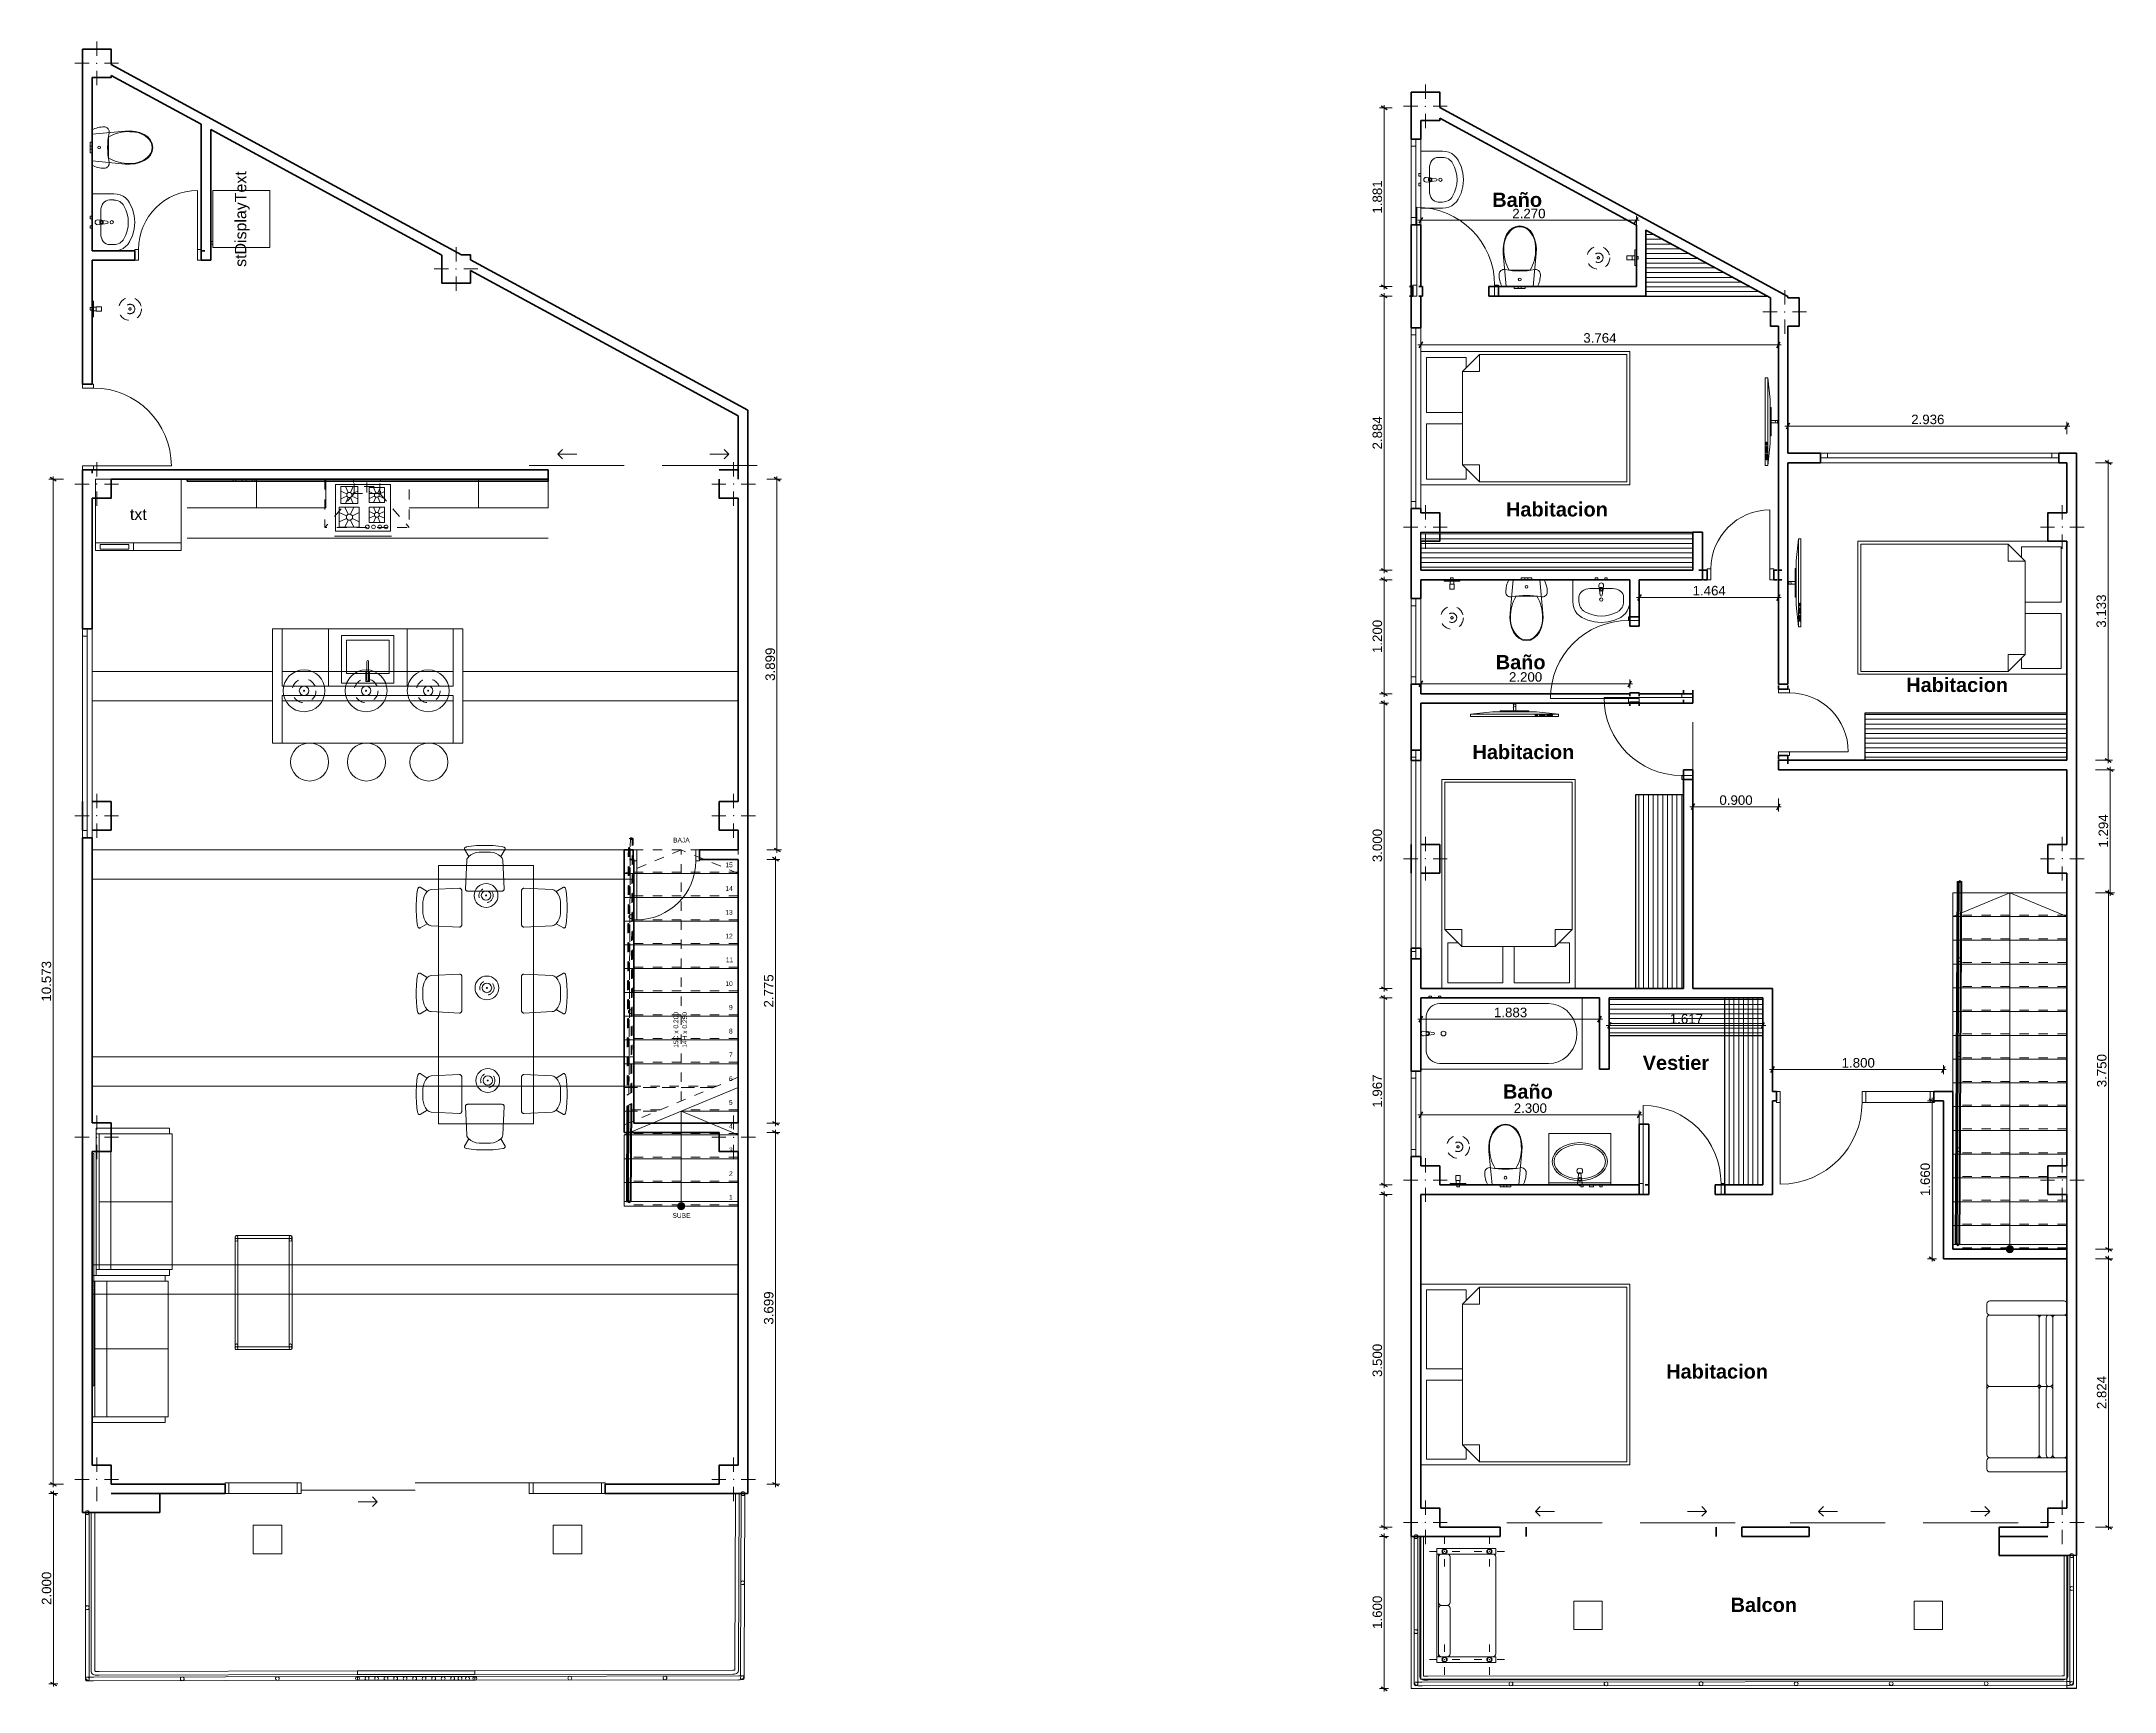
# Model space of a CAD drawing. Header units: metres. Extents: x 325.2 to 347, y -2.1 to 15.3.
import ezdxf
from ezdxf.enums import TextEntityAlignment as Align

# ---------------------------------------------------------------- set-up
doc = ezdxf.new("R2010")
doc.units = ezdxf.units.M
doc.header["$MEASUREMENT"] = 0
doc.set_wipeout_variables(frame=1)
for name, pattern in [('Línea Oculta', [0.15875, 0.105833, -0.052917]), ('Rayas', [0.211667, 0.105833, -0.105833]), ('Rayas Pequeñas', [0.141111, 0.070556, -0.070556]), ('Wipeout_Contour', [1, 0, -1])]:
    doc.linetypes.add(name, pattern=pattern)
for name, color, linetype, lineweight, true_color in [('Interior - Mobiliario _Pluma_Nº__4', 7, 'Continuous', 20, 0x029e21), ('Nuevo_Dibujo 2D - General_Pluma_Nº__82', 7, 'Continuous', 20, 0xaaaaaa), ('Nuevo_Estructura - Carga_Pluma_Nº__28', 7, 'Continuous', 35, 0xa80f02), ('Nuevo_Estructura - Carga_Pluma_Nº__87', 7, 'Continuous', 20, 0x6a6a6a), ('Nuevo_Estructura - Carga_Pluma_Nº__89', 7, 'Continuous', 20, 0x71cebe), ('Nuevo_Estructura - Escaleras & Barandillas_Pluma_Nº__71', 171, 'Continuous', 20, 0xaaaaff), ('Nuevo_Estructura - Escaleras & Barandillas_Pluma_Nº__91', 171, 'Continuous', 13, 0xaaaaff), ('Nuevo_Interior - Escaleras & Barandillas_Pluma_Nº__91', 171, 'Continuous', 13, 0xaaaaff), ('Nuevo_Interior - Lámparas_Pluma_Nº__77', 7, 'Continuous', 20, 0xffeb28), ('Nuevo_Interior - Mobiliario_Pluma_Nº__4', 7, 'Continuous', 20, 0x029e21), ('Nuevo_Interior - Mobiliario_Pluma_Nº__86', 7, 'Continuous', 20, 0x5555ff), ('Nuevo_Notas - Textos_Pluma_Nº__86', 7, 'Continuous', 20, 0x5555ff), ('Nuevo_Puertas ARCHICAD_Pluma_Nº__23', 7, 'Continuous', 20, 0xff6600), ('Nuevo_Puertas ARCHICAD_Pluma_Nº__3', 7, 'Continuous', 18, 0xff6600), ('Nuevo_Ventanas ARCHICAD_Pluma_Nº__23', 7, 'Continuous', 20, 0xff6600), ('Nuevo_Ventanas ARCHICAD_Pluma_Nº__3', 7, 'Continuous', 18, 0xff6600)]:
    doc.layers.add(name, color=color, linetype=linetype, lineweight=lineweight, true_color=true_color)
for name, color, linetype, lineweight in [('Interior - Mobiliario _Pluma_Nº__75', 6, 'Continuous', 20), ('Nuevo_Dibujo 2D - General_Pluma_Nº__2', 8, 'Continuous', 15), ('Nuevo_Estructura - Carga_Pluma_Nº__20', 1, 'Continuous', 0), ('Nuevo_Estructura - Carga_Pluma_Nº__27', 7, 'Continuous', 35), ('Nuevo_Estructura - Escaleras & Barandillas_Pluma_Nº__11', 171, 'Continuous', 18), ('Nuevo_Interior - Escaleras & Barandillas_Pluma_Nº__11', 171, 'Continuous', 18), ('Nuevo_Interior - Mobiliario_Pluma_Nº__75', 6, 'Continuous', 20), ('Nuevo_Puertas ARCHICAD_Pluma_Nº__141', 7, 'Continuous', 20), ('Nuevo_Puertas ARCHICAD_Pluma_Nº__27', 7, 'Continuous', 35), ('Nuevo_Ventanas ARCHICAD_Pluma_Nº__27', 7, 'Continuous', 35)]:
    doc.layers.add(name, color=color, linetype=linetype, lineweight=lineweight)
for name, color, linetype in [('Nuevo_Cotas - General', 7, 'Continuous'), ('Nuevo_Estructura - Carga', 7, 'Continuous'), ('Nuevo_Puertas ARCHICAD', 7, 'Continuous'), ('Nuevo_Ventanas ARCHICAD', 7, 'Continuous')]:
    doc.layers.add(name, color=color, linetype=linetype)
doc.styles.add('Estilo_Generado_1', font='arial.ttf')
doc.styles.add('Estilo_Generado_2', font='')
doc.styles.get('Estilo_Generado_2').set_extended_font_data('Arial', bold=True)

msp = doc.modelspace()

# ---------------------------------------------------------------- texts
at = {"layer": 'Nuevo_Cotas - General', "color": 5, "lineweight": 25, "char_height": 0.1, "attachment_point": 7, "style": 'Estilo_Generado_1'}
for s, insert, rotation in [('\\A1;{\\pql;\\fArial|b0|i0|c0|p34;1.881}', (339.329, 13.469), 90), ('\\A1;{\\pql;\\fArial|b0|i0|c0|p34;2.884}', (339.329, 10.987), 90), ('\\A1;{\\pql;\\fArial|b0|i0|c0|p34;3.133}', (346.946, 9.111), 90), ('\\A1;{\\pql;\\fArial|b0|i0|c0|p34;1.200}', (339.329, 8.845), 90), ('\\A1;{\\pql;\\fArial|b0|i0|c0|p34;3.899}', (332.941, 8.552), 90), ('\\A1;{\\pql;\\fArial|b0|i0|c0|p34;3.000}', (339.329, 6.645), 90), ('\\A1;{\\pql;\\fArial|b0|i0|c0|p34;1.294}', (346.968, 6.798), 90), ('\\A1;{\\pql;\\fArial|b0|i0|c0|p34;10.573}', (325.325, 5.177), 90), ('\\A1;{\\pql;\\fArial|b0|i0|c0|p34;2.775}', (332.925, 5.115), 90), ('\\A1;{\\pql;\\fArial|b0|i0|c0|p34;3.750}', (346.951, 4.276), 90), ('\\A1;{\\pql;\\fArial|b0|i0|c0|p34;1.967}', (339.329, 4.061), 90), ('\\A1;{\\pql;\\fArial|b0|i0|c0|p34;1.660}', (345.094, 3.131), 90), ('\\A1;{\\pql;\\fArial|b0|i0|c0|p34;3.699}', (332.925, 1.778), 90), ('\\A1;{\\pql;\\fArial|b0|i0|c0|p34;3.500}', (339.329, 1.227), 90), ('\\A1;{\\pql;\\fArial|b0|i0|c0|p34;2.824}', (346.95, 0.889), 90.0004), ('\\A1;{\\pql;\\fArial|b0|i0|c0|p34;2.000}', (325.327, -1.171), 90), ('\\A1;{\\pql;\\fArial|b0|i0|c0|p34;1.600}', (339.329, -1.423), 90)]:
    msp.add_mtext(s, dxfattribs=dict(at, insert=insert, rotation=rotation))
for s, insert in [('\\A1;{\\pql;\\fArial|b0|i0|c0|p34;2.270}', (340.698, 13.418)), ('\\A1;{\\pql;\\fArial|b0|i0|c0|p34;3.764}', (341.445, 12.109)), ('\\A1;{\\pql;\\fArial|b0|i0|c0|p34;2.936}', (344.895, 11.252)), ('\\A1;{\\pql;\\fArial|b0|i0|c0|p34;1.464}', (342.595, 9.45)), ('\\A1;{\\pql;\\fArial|b0|i0|c0|p34;2.200}', (340.663, 8.542)), ('\\A1;{\\pql;\\fArial|b0|i0|c0|p34;0.900}', (342.877, 7.246)), ('\\A1;{\\pql;\\fArial|b0|i0|c0|p34;1.883}', (340.505, 5.012)), ('\\A1;{\\pql;\\fArial|b0|i0|c0|p34;1.617}', (342.355, 4.945)), ('\\A1;{\\pql;\\fArial|b0|i0|c0|p34;1.800}', (344.163, 4.482)), ('\\A1;{\\pql;\\fArial|b0|i0|c0|p34;2.300}', (340.713, 4.005))]:
    msp.add_mtext(s, dxfattribs=dict(at, insert=insert))
at = {"layer": 'Nuevo_Estructura - Escaleras & Barandillas_Pluma_Nº__71', "color": 161, "lineweight": 20, "true_color": 0xaaaaff, "char_height": 0.05, "attachment_point": 4, "style": 'Estilo_Generado_1'}
for s, insert in [('\\A1;{\\pql;\\fArial|b0|i0|c0|p34;BAJA}', (331.868, 6.876)), ('\\A1;{\\pql;\\fArial|b0|i0|c0|p34;15}', (332.418, 6.616)), ('\\A1;{\\pql;\\fArial|b0|i0|c0|p34;14}', (332.418, 6.367)), ('\\A1;{\\pql;\\fArial|b0|i0|c0|p34;13}', (332.418, 6.116)), ('\\A1;{\\pql;\\fArial|b0|i0|c0|p34;12}', (332.418, 5.867)), ('\\A1;{\\pql;\\fArial|b0|i0|c0|p34;11}', (332.423, 5.617)), ('\\A1;{\\pql;\\fArial|b0|i0|c0|p34;10}', (332.418, 5.366)), ('\\A1;{\\pql;\\fArial|b0|i0|c0|p34;9}', (332.456, 5.116)), ('\\A1;{\\pql;\\fArial|b0|i0|c0|p34;8}', (332.456, 4.866)), ('\\A1;{\\pql;\\fArial|b0|i0|c0|p34;7}', (332.456, 4.617)), ('\\A1;{\\pql;\\fArial|b0|i0|c0|p34;6}', (332.456, 4.366)), ('\\A1;{\\pql;\\fArial|b0|i0|c0|p34;5}', (332.456, 4.116)), ('\\A1;{\\pql;\\fArial|b0|i0|c0|p34;4}', (332.456, 3.867)), ('\\A1;{\\pql;\\fArial|b0|i0|c0|p34;3}', (332.456, 3.616)), ('\\A1;{\\pql;\\fArial|b0|i0|c0|p34;2}', (332.456, 3.367)), ('\\A1;{\\pql;\\fArial|b0|i0|c0|p34;1}', (332.456, 3.117))]:
    msp.add_mtext(s, dxfattribs=dict(at, insert=insert))
at = {"layer": 'Nuevo_Estructura - Escaleras & Barandillas_Pluma_Nº__71', "color": 161, "lineweight": 20, "true_color": 0xaaaaff, "char_height": 0.05, "style": 'Estilo_Generado_1'}
for s, insert, attachment_point, rotation in [('\\A1;{\\pqc;\\pt0,3.55;\\fArial|b0|i0|c0|p34;15C x \\fArial|b0|i0|c0|p34;0.200\\fArial|b0|i0|c0|p34;\\A1{\\H.66x;\\S^  ;}\\fArial|b0|i0|c0|p34;\\fArial|b0|i0|c0|p34;\\fArial|b0|i0|c0|p34;\\fArial|b0|i0|c0|p34;\\A1{\\H.66x;\\S^  ;}\\fArial|b0|i0|c0|p34;\\fArial|b0|i0|c0|p34;\\fArial|b0|i0|c0|p34;\\fArial|b0|i0|c0|p34;\\A1{\\H.66x;\\S^  ;}\\fArial|b0|i0|c0|p34;}', (331.937, 4.899), 8, 90), ('\\A1;{\\pqc;\\pt0,3.55;\\fArial|b0|i0|c0|p34;14H x \\fArial|b0|i0|c0|p34;0.250\\fArial|b0|i0|c0|p34;\\A1{\\H.66x;\\S^  ;}\\fArial|b0|i0|c0|p34;\\fArial|b0|i0|c0|p34;\\fArial|b0|i0|c0|p34;\\fArial|b0|i0|c0|p34;\\A1{\\H.66x;\\S^  ;}\\fArial|b0|i0|c0|p34;\\fArial|b0|i0|c0|p34;\\fArial|b0|i0|c0|p34;\\fArial|b0|i0|c0|p34;\\A1{\\H.66x;\\S^  ;}\\fArial|b0|i0|c0|p34;}', (331.965, 4.899), 2, 90), ('\\A1;{\\pql;\\fArial|b0|i0|c0|p34;SUBE}', (331.861, 2.926), 4, 0)]:
    msp.add_mtext(s, dxfattribs=dict(at, insert=insert, attachment_point=attachment_point, rotation=rotation))
at = {"layer": 'Nuevo_Interior - Mobiliario_Pluma_Nº__86', "color": 173, "lineweight": 20, "true_color": 0x5555ff, "style": 'Estilo_Generado_1'}
msp.add_attdef('stDisplayText', text='L', height=0.12, rotation=90, dxfattribs=at).set_placement((327.317, 13.411), align=Align.MIDDLE_CENTER)
msp.add_attdef('txt', text='R', height=0.12, dxfattribs=at).set_placement((326.241, 10.305), align=Align.MIDDLE_CENTER)
at = {"layer": 'Nuevo_Notas - Textos_Pluma_Nº__86', "color": 173, "true_color": 0x5555ff, "style": 'Estilo_Generado_2'}
for s, p in [('Baño', (340.487, 13.539)), ('Habitacion', (340.632, 10.282)), ('Baño', (340.524, 8.674)), ('Habitacion', (344.843, 8.435)), ('Habitacion', (340.279, 7.729)), ('Vestier', (342.07, 4.459)), ('Baño', (340.6, 4.156)), ('Habitacion', (342.317, 1.211)), ('Balcon', (342.995, -1.245))]:
    msp.add_text(s, height=0.15, dxfattribs=at).set_placement(p)

# ---------------------------------------------------------------- blocks, each defined once
blk = doc.blocks.new('Puerta 24')
at = {"layer": 'Nuevo_Puertas ARCHICAD_Pluma_Nº__141', "color": 7, "linetype": 'Continuous', "lineweight": 20}
blk.add_arc((0.31, 0), 0.62, 90, 180, dxfattribs=at)
at = {"layer": 'Nuevo_Puertas ARCHICAD_Pluma_Nº__23', "color": 30, "linetype": 'Continuous', "lineweight": 20, "true_color": 0xff6600}
for p, q in [((-0.31, 0), (-0.35, 0)), ((-0.35, 0), (-0.35, -0.115)), ((-0.31, -0.115), (-0.31, 0)), ((0.35, 0), (0.31, 0)), ((0.31, 0), (0.31, -0.115)), ((0.35, -0.115), (0.35, 0)), ((-0.35, -0.115), (-0.31, -0.115)), ((0.31, -0.115), (0.35, -0.115))]:
    blk.add_line(p, q, dxfattribs=at)
at = {"layer": 'Nuevo_Puertas ARCHICAD_Pluma_Nº__27', "color": 7, "linetype": 'Continuous', "lineweight": 35}
for p, q in [((-0.35, -0.015), (-0.387, -0.015)), ((-0.35, -0.015), (-0.387, -0.015)), ((-0.35, -0.115), (-0.387, -0.115)), ((-0.35, -0.115), (-0.387, -0.115)), ((-0.35, -0.115), (-0.35, -0.015)), ((-0.35, -0.115), (-0.35, -0.015)), ((0.35, -0.115), (0.35, -0.015)), ((0.35, -0.115), (0.35, -0.015)), ((0.35, -0.015), (0.387, -0.015)), ((0.35, -0.015), (0.387, -0.015)), ((0.35, -0.115), (0.387, -0.115)), ((0.35, -0.115), (0.387, -0.115))]:
    blk.add_line(p, q, dxfattribs=at)
at = {"layer": 'Nuevo_Puertas ARCHICAD_Pluma_Nº__3', "color": 30, "linetype": 'Continuous', "lineweight": 18, "true_color": 0xff6600}
blk.add_line((0.31, 0), (0.31, 0.62), dxfattribs=at)
blk = doc.blocks.new('Puerta 24_2')
at = {"layer": 'Nuevo_Puertas ARCHICAD_Pluma_Nº__141', "color": 7, "linetype": 'Continuous', "lineweight": 20}
blk.add_arc((0.41, 0), 0.82, 90, 180, dxfattribs=at)
at = {"layer": 'Nuevo_Puertas ARCHICAD_Pluma_Nº__23', "color": 30, "linetype": 'Continuous', "lineweight": 20, "true_color": 0xff6600}
for p, q in [((-0.41, 0), (-0.45, 0)), ((-0.45, 0), (-0.45, -0.115)), ((-0.41, -0.115), (-0.41, 0)), ((0.45, 0), (0.41, 0)), ((0.41, 0), (0.41, -0.115)), ((0.45, -0.115), (0.45, 0)), ((-0.45, -0.115), (-0.41, -0.115)), ((0.41, -0.115), (0.45, -0.115))]:
    blk.add_line(p, q, dxfattribs=at)
at = {"layer": 'Nuevo_Puertas ARCHICAD_Pluma_Nº__27', "color": 7, "linetype": 'Continuous', "lineweight": 35}
for p, q in [((-0.45, -0.015), (-0.487, -0.015)), ((-0.45, -0.015), (-0.487, -0.015)), ((-0.45, -0.115), (-0.487, -0.115)), ((-0.45, -0.115), (-0.487, -0.115)), ((-0.45, -0.115), (-0.45, -0.015)), ((-0.45, -0.115), (-0.45, -0.015)), ((0.45, -0.115), (0.45, -0.015)), ((0.45, -0.115), (0.45, -0.015)), ((0.45, -0.015), (0.487, -0.015)), ((0.45, -0.015), (0.487, -0.015)), ((0.45, -0.115), (0.487, -0.115)), ((0.45, -0.115), (0.487, -0.115))]:
    blk.add_line(p, q, dxfattribs=at)
at = {"layer": 'Nuevo_Puertas ARCHICAD_Pluma_Nº__3', "color": 30, "linetype": 'Continuous', "lineweight": 18, "true_color": 0xff6600}
blk.add_line((0.41, 0), (0.41, 0.82), dxfattribs=at)
blk = doc.blocks.new('Puerta Doble Corredera Exterior 24')
at = {"layer": 'Nuevo_Puertas ARCHICAD_Pluma_Nº__141', "color": 7, "linetype": 'Continuous', "lineweight": 20}
for p, q in [((-0.9, 0.265), (-0.85, 0.315)), ((-0.7, 0.265), (-0.9, 0.265)), ((-0.9, 0.265), (-0.85, 0.215)), ((0.7, 0.265), (0.9, 0.265)), ((0.9, 0.265), (0.85, 0.315)), ((0.9, 0.265), (0.85, 0.215))]:
    blk.add_line(p, q, dxfattribs=at)
at = {"layer": 'Nuevo_Puertas ARCHICAD_Pluma_Nº__27', "color": 7, "linetype": 'Continuous', "lineweight": 35}
for p, q in [((-1, 0), (-1, 0.1)), ((1, 0), (1, 0.1))]:
    blk.add_line(p, q, dxfattribs=at)
at = {"layer": 'Nuevo_Puertas ARCHICAD_Pluma_Nº__3', "color": 30, "linetype": 'Continuous', "lineweight": 18, "true_color": 0xff6600}
for p, q in [((-1.2, 0.145), (-0.2, 0.145)), ((1.2, 0.145), (0.2, 0.145))]:
    blk.add_line(p, q, dxfattribs=at)
blk = doc.blocks.new('Puerta Corredera con 2 Tarjas Vert 24')
at = {"layer": 'Nuevo_Puertas ARCHICAD_Pluma_Nº__141', "color": 7, "linetype": 'Continuous', "lineweight": 20}
for p, q in [((-0.6, -0.2), (-0.4, -0.2)), ((-0.4, -0.2), (-0.45, -0.15)), ((-0.4, -0.2), (-0.45, -0.25))]:
    blk.add_line(p, q, dxfattribs=at)
at = {"layer": 'Nuevo_Puertas ARCHICAD_Pluma_Nº__23', "color": 30, "linetype": 'Continuous', "lineweight": 20, "true_color": 0xff6600}
for p, q in [((-1.96, 0), (-2, 0)), ((-2, 0), (-2, -0.115)), ((-1.96, -0.115), (-1.96, 0)), ((-1.2, 0), (-1.24, 0)), ((-1.24, 0), (-1.24, -0.115)), ((-1.2, -0.115), (-1.2, 0)), ((1.24, 0), (1.2, 0)), ((1.2, 0), (1.2, -0.115)), ((1.24, -0.115), (1.24, 0)), ((2, 0), (1.96, 0)), ((1.96, 0), (1.96, -0.115)), ((2, -0.115), (2, 0)), ((-2, -0.115), (-1.96, -0.115)), ((-1.24, -0.115), (-1.2, -0.115)), ((1.2, -0.115), (1.24, -0.115)), ((1.96, -0.115), (2, -0.115))]:
    blk.add_line(p, q, dxfattribs=at)
at = {"layer": 'Nuevo_Puertas ARCHICAD_Pluma_Nº__23', "color": 30, "linetype": 'Continuous', "lineweight": 20, "true_color": 0xff6600, "flags": 128}
for points in [[(-1.96, -0.115), (-1.24, -0.115), (-1.24, 0), (-1.96, 0)], [(1.96, 0), (1.24, 0), (1.24, -0.115), (1.96, -0.115)]]:
    blk.add_lwpolyline(points, close=True, dxfattribs=at)
at = {"layer": 'Nuevo_Puertas ARCHICAD_Pluma_Nº__27', "color": 7, "linetype": 'Continuous', "lineweight": 35}
for p, q in [((-2, -0.015), (-2.037, -0.015)), ((-2, -0.015), (-2.037, -0.015)), ((-2, -0.115), (-2.037, -0.115)), ((-2, -0.115), (-2.037, -0.115)), ((-2, -0.115), (-2, -0.015)), ((-2, -0.115), (-2, -0.015)), ((2, -0.115), (2, -0.015)), ((2, -0.115), (2, -0.015)), ((2, -0.015), (2.037, -0.015)), ((2, -0.015), (2.037, -0.015)), ((2, -0.115), (2.037, -0.115)), ((2, -0.115), (2.037, -0.115))]:
    blk.add_line(p, q, dxfattribs=at)
at = {"layer": 'Nuevo_Puertas ARCHICAD_Pluma_Nº__3', "color": 30, "linetype": 'Continuous', "lineweight": 18, "true_color": 0xff6600}
for p, q in [((1.2, 0), (0, 0)), ((0, -0.08), (-1.2, -0.08))]:
    blk.add_line(p, q, dxfattribs=at)
blk = doc.blocks.new('Ventana 24')
at = {"layer": 'Nuevo_Ventanas ARCHICAD_Pluma_Nº__23', "color": 30, "linetype": 'Continuous', "lineweight": 20, "true_color": 0xff6600}
for p, q in [((-1.098, 0), (-1.023, 0)), ((-1.023, 0), (-1.023, -0.05)), ((1.023, -0.05), (1.023, 0)), ((1.023, 0), (1.098, 0)), ((-1.023, -0.05), (-1.098, -0.05)), ((1.098, -0.05), (1.023, -0.05))]:
    blk.add_line(p, q, dxfattribs=at)
at = {"layer": 'Nuevo_Ventanas ARCHICAD_Pluma_Nº__27', "color": 7, "linetype": 'Continuous', "lineweight": 35}
for p, q in [((-1.098, 0), (-1.098, 0.05)), ((-1.098, -0.05), (-1.098, 0)), ((-1.098, -0.05), (-1.098, 0)), ((1.098, 0), (1.098, 0.05)), ((1.098, -0.05), (1.098, 0)), ((1.098, -0.05), (1.098, 0))]:
    blk.add_line(p, q, dxfattribs=at)
at = {"layer": 'Nuevo_Ventanas ARCHICAD_Pluma_Nº__3', "color": 30, "linetype": 'Continuous', "lineweight": 18, "true_color": 0xff6600}
for p, q in [((-1.098, 0.05), (1.098, 0.05)), ((-1.023, 0), (1.023, 0)), ((-1.098, -0.05), (1.098, -0.05)), ((1.023, -0.05), (-1.023, -0.05))]:
    blk.add_line(p, q, dxfattribs=at)
blk = doc.blocks.new('Ventana 24_2')
at = {"layer": 'Nuevo_Ventanas ARCHICAD_Pluma_Nº__23', "color": 30, "linetype": 'Continuous', "lineweight": 20, "true_color": 0xff6600}
for p, q in [((-0.952, 0), (-0.877, 0)), ((-0.877, 0), (-0.877, -0.05)), ((0.877, -0.05), (0.877, 0)), ((0.877, 0), (0.952, 0)), ((-0.877, -0.05), (-0.952, -0.05)), ((0.952, -0.05), (0.877, -0.05))]:
    blk.add_line(p, q, dxfattribs=at)
at = {"layer": 'Nuevo_Ventanas ARCHICAD_Pluma_Nº__27', "color": 7, "linetype": 'Continuous', "lineweight": 35}
for p, q in [((-0.952, 0), (-0.952, 0.05)), ((-0.952, -0.05), (-0.952, 0)), ((-0.952, -0.05), (-0.952, 0)), ((0.952, 0), (0.952, 0.05)), ((0.952, -0.05), (0.952, 0)), ((0.952, -0.05), (0.952, 0))]:
    blk.add_line(p, q, dxfattribs=at)
at = {"layer": 'Nuevo_Ventanas ARCHICAD_Pluma_Nº__3', "color": 30, "linetype": 'Continuous', "lineweight": 18, "true_color": 0xff6600}
for p, q in [((-0.952, 0.05), (0.952, 0.05)), ((-0.877, 0), (0.877, 0)), ((-0.952, -0.05), (0.952, -0.05)), ((0.877, -0.05), (-0.877, -0.05))]:
    blk.add_line(p, q, dxfattribs=at)
blk = doc.blocks.new('Ventana 24_3')
at = {"layer": 'Nuevo_Ventanas ARCHICAD_Pluma_Nº__23', "color": 30, "linetype": 'Continuous', "lineweight": 20, "true_color": 0xff6600}
for p, q in [((-0.45, 0), (-0.375, 0)), ((-0.375, 0), (-0.375, -0.05)), ((0.375, -0.05), (0.375, 0)), ((0.375, 0), (0.45, 0)), ((-0.375, -0.05), (-0.45, -0.05)), ((0.45, -0.05), (0.375, -0.05))]:
    blk.add_line(p, q, dxfattribs=at)
at = {"layer": 'Nuevo_Ventanas ARCHICAD_Pluma_Nº__27', "color": 7, "linetype": 'Continuous', "lineweight": 35}
for p, q in [((-0.45, 0), (-0.45, 0.05)), ((-0.45, -0.05), (-0.45, 0)), ((-0.45, -0.05), (-0.45, 0)), ((0.45, 0), (0.45, 0.05)), ((0.45, -0.05), (0.45, 0)), ((0.45, -0.05), (0.45, 0))]:
    blk.add_line(p, q, dxfattribs=at)
at = {"layer": 'Nuevo_Ventanas ARCHICAD_Pluma_Nº__3', "color": 30, "linetype": 'Continuous', "lineweight": 18, "true_color": 0xff6600}
for p, q in [((-0.45, 0.05), (0.45, 0.05)), ((-0.375, 0), (0.375, 0)), ((-0.45, -0.05), (0.45, -0.05)), ((0.375, -0.05), (-0.375, -0.05))]:
    blk.add_line(p, q, dxfattribs=at)
blk = doc.blocks.new('Puerta Doble Corredera Exterior 24_2')
at = {"layer": 'Nuevo_Puertas ARCHICAD_Pluma_Nº__141', "color": 7, "linetype": 'Continuous', "lineweight": 20}
for p, q in [((-0.9, 0.265), (-0.85, 0.315)), ((-0.7, 0.265), (-0.9, 0.265)), ((-0.9, 0.265), (-0.85, 0.215)), ((0.7, 0.265), (0.9, 0.265)), ((0.9, 0.265), (0.85, 0.315)), ((0.9, 0.265), (0.85, 0.215))]:
    blk.add_line(p, q, dxfattribs=at)
at = {"layer": 'Nuevo_Puertas ARCHICAD_Pluma_Nº__27', "color": 7, "linetype": 'Continuous', "lineweight": 35}
for p, q in [((-1, 0), (-1, 0.1)), ((1, 0), (1, 0.1))]:
    blk.add_line(p, q, dxfattribs=at)
at = {"layer": 'Nuevo_Puertas ARCHICAD_Pluma_Nº__3', "color": 30, "linetype": 'Continuous', "lineweight": 18, "true_color": 0xff6600}
for p, q in [((-1.2, 0.145), (-0.2, 0.145)), ((1.2, 0.145), (0.2, 0.145))]:
    blk.add_line(p, q, dxfattribs=at)
blk = doc.blocks.new('Ventana 24_4')
at = {"layer": 'Nuevo_Ventanas ARCHICAD_Pluma_Nº__23', "color": 30, "linetype": 'Continuous', "lineweight": 20, "true_color": 0xff6600}
for p, q in [((-1.255, 0), (-1.18, 0)), ((-1.18, 0), (-1.18, -0.05)), ((1.18, -0.05), (1.18, 0)), ((1.18, 0), (1.255, 0)), ((-1.18, -0.05), (-1.255, -0.05)), ((1.255, -0.05), (1.18, -0.05))]:
    blk.add_line(p, q, dxfattribs=at)
at = {"layer": 'Nuevo_Ventanas ARCHICAD_Pluma_Nº__27', "color": 7, "linetype": 'Continuous', "lineweight": 35}
for p, q in [((-1.255, 0), (-1.255, 0.05)), ((-1.255, -0.05), (-1.255, 0)), ((-1.255, -0.05), (-1.255, 0)), ((1.255, 0), (1.255, 0.05)), ((1.255, -0.05), (1.255, 0)), ((1.255, -0.05), (1.255, 0))]:
    blk.add_line(p, q, dxfattribs=at)
at = {"layer": 'Nuevo_Ventanas ARCHICAD_Pluma_Nº__3', "color": 30, "linetype": 'Continuous', "lineweight": 18, "true_color": 0xff6600}
for p, q in [((-1.255, 0.05), (1.255, 0.05)), ((-1.18, 0), (1.18, 0)), ((-1.255, -0.05), (1.255, -0.05)), ((1.18, -0.05), (-1.18, -0.05))]:
    blk.add_line(p, q, dxfattribs=at)
blk = doc.blocks.new('Puerta con Tarja Lado 2 24')
at = {"layer": 'Nuevo_Puertas ARCHICAD_Pluma_Nº__141', "color": 7, "linetype": 'Continuous', "lineweight": 20}
blk.add_arc((0.788, 0), 0.86, 90, 180, dxfattribs=at)
at = {"layer": 'Nuevo_Puertas ARCHICAD_Pluma_Nº__23', "color": 30, "linetype": 'Continuous', "lineweight": 20, "true_color": 0xff6600}
for p, q in [((-0.788, 0), (-0.828, 0)), ((-0.828, 0), (-0.828, -0.115)), ((-0.788, -0.115), (-0.788, 0)), ((-0.072, 0), (-0.112, 0)), ((-0.112, 0), (-0.112, -0.115)), ((-0.072, -0.115), (-0.072, 0)), ((0.828, 0), (0.788, 0)), ((0.788, 0), (0.788, -0.115)), ((0.828, -0.115), (0.828, 0)), ((-0.828, -0.115), (-0.788, -0.115)), ((-0.112, -0.115), (-0.072, -0.115)), ((0.788, -0.115), (0.828, -0.115))]:
    blk.add_line(p, q, dxfattribs=at)
at = {"layer": 'Nuevo_Puertas ARCHICAD_Pluma_Nº__23', "color": 30, "linetype": 'Continuous', "lineweight": 20, "true_color": 0xff6600, "flags": 128}
blk.add_lwpolyline([(-0.788, -0.115), (-0.112, -0.115), (-0.112, 0), (-0.788, 0)], close=True, dxfattribs=at)
at = {"layer": 'Nuevo_Puertas ARCHICAD_Pluma_Nº__27', "color": 7, "linetype": 'Continuous', "lineweight": 35}
for p, q in [((-0.828, -0.015), (-0.865, -0.015)), ((-0.828, -0.015), (-0.865, -0.015)), ((-0.828, -0.115), (-0.865, -0.115)), ((-0.828, -0.115), (-0.865, -0.115)), ((-0.828, -0.115), (-0.828, -0.015)), ((-0.828, -0.115), (-0.828, -0.015)), ((0.828, -0.115), (0.828, -0.015)), ((0.828, -0.115), (0.828, -0.015)), ((0.828, -0.015), (0.865, -0.015)), ((0.828, -0.015), (0.865, -0.015)), ((0.828, -0.115), (0.865, -0.115)), ((0.828, -0.115), (0.865, -0.115))]:
    blk.add_line(p, q, dxfattribs=at)
at = {"layer": 'Nuevo_Puertas ARCHICAD_Pluma_Nº__3', "color": 30, "linetype": 'Continuous', "lineweight": 18, "true_color": 0xff6600}
blk.add_line((0.788, 0), (0.788, 0.86), dxfattribs=at)

# ---------------------------------------------------------------- hatches: boundary and pattern name
at = {"layer": 'Nuevo_Estructura - Escaleras & Barandillas_Pluma_Nº__71', "linetype": 'Continuous', "lineweight": 20, "true_color": 0xaaaaff}
for points in [[(331.991, 3.024, 1), (331.916, 3.024, 1)], [(345.971, 2.572, 1), (345.896, 2.572, 1)]]:
    msp.add_hatch(color=161, dxfattribs=at).paths.add_polyline_path(points)

# ---------------------------------------------------------------- linework, layer by layer
for p, q in [((343.382, 12.6), (342.103, 13.294)), ((342.103, 13.294), (342.103, 12.6)), ((342.103, 12.6), (343.382, 12.6)), ((339.734, 9.716), (339.734, 10.116)), ((339.734, 10.116), (342.598, 10.116)), ((342.598, 10.116), (342.598, 9.716)), ((342.598, 9.716), (339.734, 9.716)), ((344.412, 7.716), (344.412, 8.216)), ((344.412, 8.216), (346.534, 8.216)), ((346.534, 8.216), (346.534, 7.716)), ((346.534, 7.716), (344.412, 7.716)), ((341.998, 5.316), (341.998, 7.357)), ((341.998, 7.357), (342.498, 7.357)), ((342.498, 7.357), (342.498, 5.316)), ((342.498, 5.316), (341.998, 5.316)), ((341.717, 4.816), (341.717, 5.216)), ((341.717, 5.216), (343.334, 5.216)), ((342.934, 3.249), (342.934, 5.216)), ((342.934, 5.216), (343.334, 5.216)), ((343.334, 5.216), (343.334, 4.816)), ((343.334, 5.216), (343.334, 3.249)), ((343.334, 4.816), (341.717, 4.816)), ((343.334, 3.249), (342.934, 3.249))]:
    msp.add_line(p, q)
at = {"layer": 'Interior - Mobiliario _Pluma_Nº__4', "color": 104, "linetype": 'Continuous', "lineweight": 20, "true_color": 0x029e21}
for p, q in [((327.483, 10.673), (326.754, 10.673)), ((326.754, 10.653), (330.554, 10.653)), ((328.213, 10.673), (327.483, 10.673)), ((327.483, 10.373), (327.483, 10.673)), ((328.213, 10.373), (328.213, 10.673)), ((328.306, 10.673), (328.906, 10.673)), ((328.371, 10.598), (328.551, 10.598)), ((328.371, 10.418), (328.371, 10.598)), ((328.371, 10.548), (328.434, 10.519)), ((328.371, 10.467), (328.434, 10.496)), ((328.421, 10.598), (328.45, 10.535)), ((328.421, 10.418), (328.45, 10.481)), ((328.434, 10.519), (328.45, 10.535)), ((328.434, 10.496), (328.434, 10.519)), ((328.45, 10.481), (328.434, 10.496)), ((328.45, 10.535), (328.473, 10.535)), ((328.473, 10.481), (328.45, 10.481)), ((328.502, 10.598), (328.473, 10.535)), ((328.473, 10.535), (328.488, 10.519)), ((328.488, 10.496), (328.473, 10.481)), ((328.502, 10.418), (328.473, 10.481)), ((328.551, 10.548), (328.488, 10.519)), ((328.488, 10.519), (328.488, 10.496)), ((328.551, 10.467), (328.488, 10.496)), ((328.551, 10.598), (328.551, 10.418)), ((328.671, 10.587), (328.831, 10.587)), ((328.671, 10.428), (328.671, 10.587)), ((328.671, 10.544), (328.727, 10.518)), ((328.671, 10.471), (328.727, 10.497)), ((328.715, 10.587), (328.741, 10.531)), ((328.715, 10.428), (328.741, 10.484)), ((328.727, 10.518), (328.741, 10.531)), ((328.727, 10.497), (328.727, 10.518)), ((328.741, 10.484), (328.727, 10.497)), ((328.741, 10.531), (328.762, 10.531)), ((328.762, 10.484), (328.741, 10.484)), ((328.787, 10.587), (328.762, 10.531)), ((328.762, 10.531), (328.775, 10.518)), ((328.775, 10.497), (328.762, 10.484)), ((328.787, 10.428), (328.762, 10.484)), ((328.831, 10.544), (328.775, 10.518)), ((328.775, 10.518), (328.775, 10.497)), ((328.831, 10.471), (328.775, 10.497)), ((328.831, 10.587), (328.831, 10.428)), ((329.821, 10.673), (329.092, 10.673)), ((329.821, 10.373), (329.821, 10.673)), ((330.554, 10.673), (329.824, 10.673)), ((330.554, 10.373), (330.554, 10.673)), ((326.754, 10.373), (327.483, 10.373)), ((327.483, 10.373), (328.213, 10.373)), ((328.356, 10.38), (328.566, 10.38)), ((328.356, 10.17), (328.356, 10.38)), ((328.356, 10.322), (328.43, 10.289)), ((328.356, 10.227), (328.43, 10.261)), ((328.551, 10.418), (328.371, 10.418)), ((328.414, 10.38), (328.448, 10.306)), ((328.43, 10.289), (328.448, 10.306)), ((328.43, 10.261), (328.43, 10.289)), ((328.448, 10.243), (328.43, 10.261)), ((328.448, 10.306), (328.475, 10.306)), ((328.509, 10.38), (328.475, 10.306)), ((328.475, 10.306), (328.493, 10.289)), ((328.493, 10.261), (328.475, 10.243)), ((328.566, 10.322), (328.493, 10.289)), ((328.493, 10.289), (328.493, 10.261)), ((328.566, 10.227), (328.493, 10.261)), ((328.566, 10.38), (328.566, 10.17)), ((328.831, 10.428), (328.671, 10.428)), ((328.671, 10.379), (328.831, 10.379)), ((328.671, 10.219), (328.671, 10.379)), ((328.671, 10.335), (328.727, 10.31)), ((328.671, 10.263), (328.727, 10.289)), ((328.715, 10.379), (328.741, 10.323)), ((328.715, 10.219), (328.741, 10.275)), ((328.727, 10.31), (328.741, 10.323)), ((328.727, 10.289), (328.727, 10.31)), ((328.741, 10.275), (328.727, 10.289)), ((328.741, 10.323), (328.762, 10.323)), ((328.762, 10.275), (328.741, 10.275)), ((328.787, 10.379), (328.762, 10.323)), ((328.762, 10.323), (328.775, 10.31)), ((328.775, 10.289), (328.762, 10.275)), ((328.787, 10.219), (328.762, 10.275)), ((328.831, 10.335), (328.775, 10.31)), ((328.775, 10.31), (328.775, 10.289)), ((328.831, 10.263), (328.775, 10.289)), ((328.831, 10.379), (328.831, 10.219)), ((329.092, 10.373), (329.821, 10.373)), ((329.824, 10.373), (330.554, 10.373)), ((326.754, 10.053), (330.554, 10.053)), ((328.306, 10.073), (328.906, 10.073)), ((328.566, 10.17), (328.356, 10.17)), ((328.414, 10.17), (328.448, 10.243)), ((328.475, 10.243), (328.448, 10.243)), ((328.509, 10.17), (328.475, 10.243)), ((328.831, 10.219), (328.671, 10.219))]:
    msp.add_line(p, q, dxfattribs=at)
at = {"layer": 'Interior - Mobiliario _Pluma_Nº__4', "color": 104, "linetype": 'Rayas', "lineweight": 20, "true_color": 0x029e21}
for p, q in [((328.512, 10.523), (328.203, 10.165)), ((328.512, 10.523), (328.512, 10.673)), ((328.782, 10.523), (328.512, 10.523)), ((328.724, 10.598), (328.571, 10.598)), ((328.647, 10.641), (328.647, 10.489)), ((328.782, 10.523), (328.782, 10.673)), ((328.782, 10.523), (329.092, 10.165))]:
    msp.add_line(p, q, dxfattribs=at)
at = {"layer": 'Interior - Mobiliario _Pluma_Nº__4', "color": 104, "linetype": 'Continuous', "lineweight": 20, "true_color": 0x029e21, "flags": 128}
for points in [[(327.24, 10.653), (327.267, 10.653), (327.267, 10.673), (327.24, 10.673)], [(327.333, 10.653), (327.375, 10.653), (327.375, 10.673), (327.333, 10.673)], [(327.44, 10.653), (327.467, 10.653), (327.467, 10.673), (327.44, 10.673)], [(328.316, 10.128), (328.896, 10.128), (328.896, 10.618), (328.316, 10.618)]]:
    msp.add_lwpolyline(points, close=True, dxfattribs=at)
at = {"layer": 'Interior - Mobiliario _Pluma_Nº__4', "color": 104, "linetype": 'Rayas', "lineweight": 20, "true_color": 0x029e21, "flags": 128}
for points in [[(328.203, 10.673), (328.203, 10.165), (329.092, 10.165), (329.092, 10.673)], [(328.788, 10.674), (328.506, 10.674), (328.506, 10.522), (328.788, 10.522)]]:
    msp.add_lwpolyline(points, close=True, dxfattribs=at)
at = {"layer": 'Interior - Mobiliario _Pluma_Nº__4', "color": 104, "linetype": 'Continuous', "lineweight": 20, "true_color": 0x029e21}
for centre in [(328.65, 10.172), (328.716, 10.172), (328.782, 10.172), (328.848, 10.172)]:
    msp.add_circle(centre, 0.02, dxfattribs=at)
at = {"layer": 'Interior - Mobiliario _Pluma_Nº__75', "color": 6, "linetype": 'Continuous', "lineweight": 20}
for p, q in [((341.081, 3.789), (341.734, 3.789)), ((341.081, 3.789), (341.081, 3.249)), ((341.734, 3.789), (341.734, 3.249)), ((340.626, 3.422), (340.517, 3.422)), ((340.735, 3.422), (340.626, 3.422)), ((341.394, 3.303), (341.394, 3.289)), ((341.394, 3.289), (341.421, 3.289)), ((341.421, 3.289), (341.421, 3.303)), ((340.569, 3.249), (340.585, 3.249)), ((340.569, 3.249), (340.569, 3.229)), ((340.569, 3.229), (340.585, 3.229)), ((340.585, 3.249), (340.61, 3.249)), ((340.585, 3.229), (340.61, 3.229)), ((340.61, 3.249), (340.614, 3.249)), ((340.61, 3.249), (340.61, 3.229)), ((340.61, 3.229), (340.614, 3.229)), ((340.614, 3.249), (340.626, 3.249)), ((340.614, 3.229), (340.626, 3.229)), ((340.626, 3.249), (340.637, 3.249)), ((340.626, 3.229), (340.637, 3.229)), ((340.637, 3.249), (340.642, 3.249)), ((340.637, 3.229), (340.642, 3.229)), ((340.642, 3.249), (340.642, 3.229)), ((340.642, 3.249), (340.666, 3.249)), ((340.642, 3.229), (340.666, 3.229)), ((340.666, 3.249), (340.683, 3.249)), ((340.666, 3.229), (340.683, 3.229)), ((340.683, 3.249), (340.683, 3.229)), ((341.081, 3.269), (341.734, 3.269)), ((341.081, 3.249), (341.734, 3.249))]:
    msp.add_line(p, q, dxfattribs=at)
at = {"layer": 'Interior - Mobiliario _Pluma_Nº__75', "color": 6, "linetype": 'Continuous', "lineweight": 20, "flags": 128}
for points in [[(340.456, 3.702), (340.469, 3.752), (340.488, 3.799), (340.513, 3.836), (340.546, 3.864), (340.585, 3.882), (340.626, 3.889), (340.667, 3.882), (340.705, 3.864), (340.738, 3.836), (340.764, 3.799), (340.783, 3.752), (340.795, 3.702), (340.801, 3.651), (340.799, 3.599), (340.767, 3.249), (340.485, 3.249), (340.452, 3.599), (340.451, 3.651)], [(340.439, 3.249), (340.432, 3.264), (340.426, 3.279), (340.42, 3.295), (340.416, 3.311), (340.413, 3.327), (340.41, 3.344), (340.409, 3.36), (340.408, 3.377), (340.409, 3.389), (340.413, 3.4), (340.419, 3.409), (340.427, 3.418), (340.437, 3.424), (340.448, 3.428), (340.46, 3.43), (340.471, 3.429), (340.509, 3.422), (340.548, 3.417), (340.587, 3.414), (340.626, 3.413), (340.664, 3.414), (340.703, 3.417), (340.742, 3.422), (340.78, 3.429), (340.792, 3.43), (340.803, 3.428), (340.814, 3.424), (340.824, 3.418), (340.832, 3.409), (340.838, 3.4), (340.842, 3.389), (340.843, 3.377), (340.843, 3.36), (340.841, 3.344), (340.839, 3.327), (340.835, 3.311), (340.831, 3.295), (340.826, 3.279), (340.819, 3.264), (340.812, 3.249)], [(341.418, 3.249), (341.445, 3.249), (341.445, 3.229), (341.418, 3.229)], [(341.51, 3.249), (341.552, 3.249), (341.552, 3.229), (341.51, 3.229)], [(341.618, 3.249), (341.645, 3.249), (341.645, 3.229), (341.618, 3.229)]]:
    msp.add_lwpolyline(points, close=True, dxfattribs=at)
msp.add_lwpolyline([(341.383, 3.264), (341.387, 3.306, -0.12102), (341.39, 3.315), (341.396, 3.368, -0.882566), (341.419, 3.368), (341.425, 3.315, -0.12102), (341.429, 3.306), (341.433, 3.264, -1)], format="xyb", close=True, dxfattribs=at)
at = {"layer": 'Interior - Mobiliario _Pluma_Nº__75', "color": 6, "linetype": 'Continuous', "lineweight": 20}
msp.add_circle((341.408, 3.395), 0.03, dxfattribs=at)
for centre, radius, start, end in [((341.408, 3.304), 0.0211, 32.771, 147.229), ((341.408, 3.303), 0.0136, 0, 180)]:
    msp.add_arc(centre, radius, start, end, dxfattribs=at)
at = {"layer": 'Interior - Mobiliario _Pluma_Nº__75', "color": 6, "linetype": 'Continuous', "lineweight": 20, "extrusion": (0, 0, -1)}
for centre, major_axis, start_param, end_param in [((340.715, 3.661), (0, -0.257), 1.515065, 2.415654), ((340.626, 3.741), (0, -0.139), 2.509088, 3.135732), ((340.625, 3.741), (0, -0.139), 3.147454, 3.774097), ((340.536, 3.661), (0, -0.257), 3.867528, 4.768116), ((340.884, 3.637), (0, -0.426), 1.041392, 1.594412), ((340.368, 3.637), (0, -0.426), 4.688771, 5.241791)]:
    msp.add_ellipse(centre, major_axis=major_axis, ratio=0.999377, start_param=start_param, end_param=end_param, dxfattribs=at)
for centre, major_axis, ratio in [((341.408, 3.494), (0.29, 0), 0.686667), ((341.408, 3.494), (0.27, 0), 0.666667), ((340.626, 3.324), (0.015, 0), 0.999724)]:
    msp.add_ellipse(centre, major_axis=major_axis, ratio=ratio, dxfattribs=at)
at = {"layer": 'Nuevo_Cotas - General', "color": 151, "linetype": 'Continuous', "lineweight": 20, "true_color": 0x80c2ff}
for p, q in [((339.434, 14.58), (339.302, 14.58)), ((339.349, 14.58), (339.349, 14.611)), ((339.349, 12.7), (339.349, 14.58)), ((339.703, 13.398), (339.734, 13.398)), ((339.734, 13), (339.734, 13.445)), ((339.734, 13.398), (342.003, 13.398)), ((342.003, 13), (342.003, 13.445)), ((342.003, 13.398), (342.034, 13.398)), ((339.434, 12.7), (339.302, 12.7)), ((339.349, 12.669), (339.349, 12.7)), ((339.434, 12.6), (339.302, 12.6)), ((339.349, 12.6), (339.349, 12.63)), ((339.349, 9.716), (339.349, 12.6)), ((339.734, 12.042), (339.734, 12.3)), ((343.498, 12.042), (343.498, 12.237)), ((339.703, 12.089), (339.734, 12.089)), ((339.734, 12.089), (343.498, 12.089)), ((343.498, 12.089), (343.528, 12.089)), ((343.567, 11.232), (343.598, 11.232)), ((343.598, 11.148), (343.598, 11.279)), ((343.598, 11.232), (346.534, 11.232)), ((346.534, 11.148), (346.534, 11.279)), ((346.534, 11.232), (346.564, 11.232)), ((325.345, 10.673), (325.345, 10.703)), ((332.961, 10.673), (332.961, 10.703)), ((347.013, 10.848), (346.834, 10.848)), ((346.966, 10.848), (346.966, 10.879)), ((346.966, 7.716), (346.966, 10.848)), ((325.454, 10.673), (325.298, 10.673)), ((325.345, 0.1), (325.345, 10.673)), ((333.008, 10.673), (332.854, 10.673)), ((332.961, 6.774), (332.961, 10.673)), ((339.434, 9.716), (339.302, 9.716)), ((339.434, 9.616), (339.302, 9.616)), ((339.349, 9.685), (339.349, 9.716)), ((339.349, 9.616), (339.349, 9.646)), ((339.349, 8.416), (339.349, 9.616)), ((342.003, 9.43), (342.034, 9.43)), ((342.034, 9.383), (342.034, 9.477)), ((342.034, 9.43), (343.498, 9.43)), ((343.498, 9.383), (343.498, 9.477)), ((343.498, 9.43), (343.528, 9.43)), ((339.703, 8.522), (339.734, 8.522)), ((339.734, 8.475), (339.734, 8.568)), ((339.734, 8.522), (341.934, 8.522)), ((341.934, 8.475), (341.934, 8.568)), ((341.934, 8.522), (341.964, 8.522)), ((339.434, 8.416), (339.302, 8.416)), ((339.396, 8.316), (339.302, 8.316)), ((339.349, 8.385), (339.349, 8.416)), ((339.349, 8.316), (339.349, 8.346)), ((339.349, 5.316), (339.349, 8.316)), ((342.598, 7.179), (342.598, 8.116)), ((347.013, 7.716), (346.834, 7.716)), ((346.966, 7.685), (346.966, 7.716)), ((346.988, 7.616), (346.988, 7.646)), ((347.034, 7.616), (346.834, 7.616)), ((346.988, 6.322), (346.988, 7.616)), ((342.567, 7.226), (342.598, 7.226)), ((342.598, 7.226), (343.498, 7.226)), ((343.498, 7.179), (343.498, 7.316)), ((343.498, 7.226), (343.528, 7.226)), ((333.008, 6.774), (332.854, 6.774)), ((332.961, 6.743), (332.961, 6.774)), ((332.992, 6.674), (332.854, 6.674)), ((332.945, 6.674), (332.945, 6.704)), ((332.945, 3.899), (332.945, 6.674)), ((346.971, 6.322), (346.971, 6.352)), ((347.034, 6.322), (346.834, 6.322)), ((347.018, 6.322), (346.834, 6.322)), ((346.971, 2.572), (346.971, 6.322)), ((346.988, 6.291), (346.988, 6.322)), ((339.434, 5.316), (339.302, 5.316)), ((339.349, 5.285), (339.349, 5.316)), ((339.349, 5.216), (339.349, 5.246)), ((339.434, 5.216), (339.302, 5.216)), ((339.349, 3.249), (339.349, 5.216)), ((339.734, 4.945), (339.734, 5.039)), ((341.617, 4.945), (341.617, 5.039)), ((339.703, 4.992), (339.734, 4.992)), ((339.734, 4.992), (341.617, 4.992)), ((341.617, 4.992), (341.648, 4.992)), ((341.687, 4.925), (341.717, 4.925)), ((341.717, 4.878), (341.717, 4.972)), ((341.717, 4.925), (343.334, 4.925)), ((343.334, 4.878), (343.334, 4.972)), ((343.334, 4.925), (343.364, 4.925)), ((343.403, 4.462), (343.434, 4.462)), ((343.434, 4.415), (343.434, 4.509)), ((343.434, 4.462), (345.234, 4.462)), ((345.234, 4.415), (345.234, 4.509)), ((345.234, 4.462), (345.264, 4.462)), ((345.114, 4.132), (345.114, 4.163)), ((339.703, 3.985), (339.734, 3.985)), ((339.734, 3.549), (339.734, 4.032)), ((339.734, 3.985), (342.034, 3.985)), ((342.034, 3.549), (342.034, 4.032)), ((342.034, 3.985), (342.064, 3.985)), ((345.161, 4.132), (345.067, 4.132)), ((345.114, 2.472), (345.114, 4.132)), ((332.992, 3.899), (332.854, 3.899)), ((332.992, 3.799), (332.854, 3.799)), ((332.945, 3.868), (332.945, 3.899)), ((332.945, 3.799), (332.945, 3.829)), ((332.945, 0.1), (332.945, 3.799)), ((339.434, 3.249), (339.302, 3.249)), ((339.434, 3.149), (339.302, 3.149)), ((339.349, 3.218), (339.349, 3.249)), ((339.349, 3.149), (339.349, 3.179)), ((339.349, -0.352), (339.349, 3.149)), ((345.161, 2.472), (345.067, 2.472)), ((345.114, 2.441), (345.114, 2.472)), ((347.018, 2.572), (346.834, 2.572)), ((346.834, 2.472), (347.017, 2.472)), ((346.97, 2.502), (346.97, 2.472)), ((346.97, 2.472), (346.97, -0.352)), ((346.971, 2.541), (346.971, 2.572)), ((325.454, 0.1), (325.298, 0.1)), ((325.345, 0.069), (325.345, 0.1)), ((325.347, 0), (325.347, 0.031)), ((332.992, 0.1), (332.854, 0.1)), ((332.945, 0.069), (332.945, 0.1)), ((325.394, 0), (325.3, 0)), ((325.347, -2), (325.347, 0)), ((339.434, -0.352), (339.302, -0.352)), ((339.349, -0.382), (339.349, -0.352)), ((339.349, -0.452), (339.349, -0.421)), ((346.834, -0.352), (347.017, -0.352)), ((346.97, -0.352), (346.97, -0.382)), ((339.396, -0.452), (339.302, -0.452)), ((339.349, -2.052), (339.349, -0.452)), ((325.394, -2), (325.3, -2)), ((325.347, -2.031), (325.347, -2)), ((339.396, -2.052), (339.302, -2.052)), ((339.349, -2.082), (339.349, -2.052))]:
    msp.add_line(p, q, dxfattribs=at)
at = {"layer": 'Nuevo_Cotas - General', "color": 161, "linetype": 'Continuous', "lineweight": 25, "true_color": 0x40a5ff}
for p, q in [((339.381, 14.562), (339.318, 14.598)), ((339.752, 13.429), (339.716, 13.367)), ((341.985, 13.367), (342.021, 13.429)), ((339.318, 12.718), (339.381, 12.681)), ((339.381, 12.581), (339.318, 12.618)), ((339.752, 12.12), (339.716, 12.057)), ((343.48, 12.057), (343.516, 12.12)), ((343.616, 11.264), (343.58, 11.201)), ((346.516, 11.201), (346.552, 11.264)), ((325.376, 10.655), (325.314, 10.691)), ((332.993, 10.655), (332.93, 10.691)), ((346.998, 10.83), (346.935, 10.866)), ((339.318, 9.734), (339.381, 9.698)), ((339.381, 9.598), (339.318, 9.634)), ((342.052, 9.461), (342.016, 9.399)), ((343.48, 9.399), (343.516, 9.461)), ((339.752, 8.553), (339.716, 8.49)), ((341.916, 8.49), (341.952, 8.553)), ((339.318, 8.434), (339.381, 8.398)), ((339.381, 8.298), (339.318, 8.334)), ((346.935, 7.734), (346.998, 7.698)), ((347.019, 7.598), (346.956, 7.634)), ((342.616, 7.258), (342.58, 7.195)), ((343.48, 7.195), (343.516, 7.258)), ((332.93, 6.792), (332.993, 6.756)), ((332.976, 6.656), (332.914, 6.692)), ((347.002, 6.304), (346.939, 6.34)), ((346.956, 6.34), (347.019, 6.304)), ((339.318, 5.334), (339.381, 5.298)), ((339.381, 5.198), (339.318, 5.234)), ((339.752, 5.023), (339.716, 4.961)), ((341.599, 4.961), (341.635, 5.023)), ((341.735, 4.956), (341.699, 4.894)), ((343.316, 4.894), (343.352, 4.956)), ((343.452, 4.494), (343.416, 4.431)), ((345.216, 4.431), (345.252, 4.494)), ((345.145, 4.114), (345.083, 4.15)), ((339.752, 4.016), (339.716, 3.954)), ((342.016, 3.954), (342.052, 4.016)), ((332.914, 3.917), (332.976, 3.881)), ((332.976, 3.781), (332.914, 3.817)), ((339.318, 3.267), (339.381, 3.231)), ((339.381, 3.131), (339.318, 3.167)), ((345.083, 2.49), (345.145, 2.454)), ((346.939, 2.59), (347.002, 2.554)), ((347.002, 2.454), (346.939, 2.49)), ((325.314, 0.118), (325.376, 0.082)), ((325.379, -0.018), (325.316, 0.018)), ((332.914, 0.118), (332.976, 0.082)), ((339.318, -0.334), (339.381, -0.37)), ((339.381, -0.47), (339.318, -0.434)), ((346.939, -0.334), (347.002, -0.37)), ((325.316, -1.982), (325.379, -2.018)), ((339.318, -2.034), (339.381, -2.07))]:
    msp.add_line(p, q, dxfattribs=at)
at = {"layer": 'Nuevo_Dibujo 2D - General_Pluma_Nº__2', "color": 8, "linetype": 'Continuous', "lineweight": 15}
for p, q in [((343.382, 12.6), (342.103, 13.294)), ((342.103, 13.294), (342.103, 12.6)), ((342.103, 12.6), (343.382, 12.6)), ((339.734, 9.716), (339.734, 10.116)), ((339.734, 10.116), (342.598, 10.116)), ((342.598, 10.116), (342.598, 9.716)), ((342.598, 9.716), (339.734, 9.716)), ((344.412, 7.716), (344.412, 8.216)), ((344.412, 8.216), (346.534, 8.216)), ((346.534, 8.216), (346.534, 7.716)), ((346.534, 7.716), (344.412, 7.716)), ((341.998, 5.316), (341.998, 7.357)), ((341.998, 7.357), (342.498, 7.357)), ((342.498, 7.357), (342.498, 5.316)), ((342.498, 5.316), (341.998, 5.316)), ((341.717, 4.816), (341.717, 5.216)), ((341.717, 5.216), (343.334, 5.216)), ((342.934, 3.249), (342.934, 5.216)), ((342.934, 5.216), (343.334, 5.216)), ((343.334, 5.216), (343.334, 4.816)), ((343.334, 5.216), (343.334, 3.249)), ((343.334, 4.816), (341.717, 4.816)), ((343.334, 3.249), (342.934, 3.249))]:
    msp.add_line(p, q, dxfattribs=at)
at = {"layer": 'Nuevo_Dibujo 2D - General_Pluma_Nº__82', "color": 253, "linetype": 'Continuous', "lineweight": 20, "true_color": 0xaaaaaa}
for p, q in [((342.103, 13.248), (342.187, 13.248)), ((342.103, 13.198), (342.279, 13.198)), ((342.103, 13.148), (342.372, 13.148)), ((342.103, 13.098), (342.464, 13.098)), ((342.103, 13.048), (342.556, 13.048)), ((342.103, 12.998), (342.648, 12.998)), ((342.103, 12.948), (342.74, 12.948)), ((342.103, 12.898), (342.832, 12.898)), ((342.103, 12.848), (342.924, 12.848)), ((342.103, 12.798), (343.016, 12.798)), ((342.103, 12.748), (343.108, 12.748)), ((342.103, 12.698), (343.201, 12.698)), ((342.103, 12.648), (343.293, 12.648)), ((339.734, 10.098), (342.598, 10.098)), ((339.734, 10.048), (342.598, 10.048)), ((339.734, 9.998), (342.598, 9.998)), ((339.734, 9.948), (342.598, 9.948)), ((339.734, 9.898), (342.598, 9.898)), ((339.734, 9.848), (342.598, 9.848)), ((339.734, 9.798), (342.598, 9.798)), ((339.734, 9.748), (342.598, 9.748)), ((344.412, 8.198), (346.534, 8.198)), ((344.412, 8.148), (346.534, 8.148)), ((344.412, 8.098), (346.534, 8.098)), ((344.412, 8.048), (346.534, 8.048)), ((344.412, 7.998), (346.534, 7.998)), ((344.412, 7.948), (346.534, 7.948)), ((344.412, 7.898), (346.534, 7.898)), ((344.412, 7.848), (346.534, 7.848)), ((344.412, 7.798), (346.534, 7.798)), ((344.412, 7.748), (346.534, 7.748)), ((342.03, 5.316), (342.03, 7.357)), ((342.08, 5.316), (342.08, 7.357)), ((342.13, 5.316), (342.13, 7.357)), ((342.18, 5.316), (342.18, 7.357)), ((342.23, 5.316), (342.23, 7.357)), ((342.28, 5.316), (342.28, 7.357)), ((342.33, 5.316), (342.33, 7.357)), ((342.38, 5.316), (342.38, 7.357)), ((342.43, 5.316), (342.43, 7.357)), ((342.48, 5.316), (342.48, 7.357)), ((341.717, 5.198), (343.334, 5.198)), ((341.717, 5.148), (343.334, 5.148)), ((341.717, 5.098), (343.334, 5.098)), ((341.717, 5.048), (343.334, 5.048)), ((342.98, 3.249), (342.98, 5.216)), ((343.03, 3.249), (343.03, 5.216)), ((343.08, 3.249), (343.08, 5.216)), ((343.13, 3.249), (343.13, 5.216)), ((343.18, 3.249), (343.18, 5.216)), ((343.23, 3.249), (343.23, 5.216)), ((343.28, 3.249), (343.28, 5.216)), ((343.33, 3.249), (343.33, 5.216)), ((341.717, 4.998), (343.334, 4.998)), ((341.717, 4.948), (343.334, 4.948)), ((341.717, 4.898), (343.334, 4.898)), ((341.717, 4.848), (343.334, 4.848))]:
    msp.add_line(p, q, dxfattribs=at)
at = {"layer": 'Nuevo_Estructura - Carga_Pluma_Nº__20', "color": 1, "linetype": 'Continuous', "lineweight": 0}
for p, q in [((325.804, 15.13), (325.804, 15.28)), ((325.724, 15.05), (325.574, 15.05)), ((325.804, 14.97), (325.804, 14.82)), ((325.884, 15.05), (326.034, 15.05)), ((339.784, 14.678), (339.784, 14.828)), ((339.704, 14.598), (339.554, 14.598)), ((339.784, 14.518), (339.784, 14.368)), ((339.864, 14.598), (340.014, 14.598)), ((329.585, 12.966), (329.585, 13.116)), ((329.505, 12.886), (329.355, 12.886)), ((329.665, 12.886), (329.815, 12.886)), ((329.585, 12.806), (329.585, 12.656)), ((343.565, 12.514), (343.565, 12.664)), ((343.485, 12.434), (343.335, 12.434)), ((343.645, 12.434), (343.795, 12.434)), ((343.565, 12.354), (343.565, 12.204)), ((325.804, 10.703), (325.804, 10.853)), ((332.504, 10.703), (332.504, 10.853)), ((325.724, 10.623), (325.574, 10.623)), ((325.804, 10.543), (325.804, 10.393)), ((325.884, 10.623), (326.034, 10.623)), ((332.424, 10.623), (332.274, 10.623)), ((332.504, 10.543), (332.504, 10.393)), ((332.584, 10.623), (332.734, 10.623)), ((339.784, 10.251), (339.784, 10.401)), ((346.484, 10.251), (346.484, 10.401)), ((339.704, 10.171), (339.554, 10.171)), ((339.784, 10.091), (339.784, 9.941)), ((339.864, 10.171), (340.014, 10.171)), ((346.404, 10.171), (346.254, 10.171)), ((346.484, 10.091), (346.484, 9.941)), ((346.564, 10.171), (346.714, 10.171)), ((325.804, 7.212), (325.804, 7.362)), ((332.504, 7.212), (332.504, 7.362)), ((325.724, 7.132), (325.574, 7.132)), ((325.804, 7.052), (325.804, 6.902)), ((325.884, 7.132), (326.034, 7.132)), ((332.424, 7.132), (332.274, 7.132)), ((332.504, 7.052), (332.504, 6.902)), ((332.584, 7.132), (332.734, 7.132)), ((339.784, 6.76), (339.784, 6.91)), ((346.484, 6.76), (346.484, 6.91)), ((339.704, 6.68), (339.554, 6.68)), ((339.784, 6.6), (339.784, 6.45)), ((339.864, 6.68), (340.014, 6.68)), ((346.404, 6.68), (346.254, 6.68)), ((346.484, 6.6), (346.484, 6.45)), ((346.564, 6.68), (346.714, 6.68)), ((325.804, 3.83), (325.804, 3.98)), ((332.504, 3.83), (332.504, 3.98)), ((325.724, 3.75), (325.574, 3.75)), ((325.884, 3.75), (326.034, 3.75)), ((332.424, 3.75), (332.274, 3.75)), ((332.584, 3.75), (332.734, 3.75)), ((325.804, 3.67), (325.804, 3.52)), ((332.504, 3.67), (332.504, 3.52)), ((339.784, 3.379), (339.784, 3.529)), ((346.484, 3.379), (346.484, 3.529)), ((339.704, 3.299), (339.554, 3.299)), ((339.864, 3.299), (340.014, 3.299)), ((346.404, 3.299), (346.254, 3.299)), ((346.564, 3.299), (346.714, 3.299)), ((339.784, 3.219), (339.784, 3.069)), ((346.484, 3.219), (346.484, 3.069)), ((325.804, 0.23), (325.804, 0.38)), ((332.504, 0.23), (332.504, 0.38)), ((325.724, 0.15), (325.574, 0.15)), ((325.804, 0.07), (325.804, -0.08)), ((325.884, 0.15), (326.034, 0.15)), ((332.424, 0.15), (332.274, 0.15)), ((332.504, 0.07), (332.504, -0.08)), ((332.584, 0.15), (332.734, 0.15)), ((339.784, -0.222), (339.784, -0.072)), ((346.484, -0.222), (346.484, -0.072)), ((339.704, -0.302), (339.554, -0.302)), ((339.864, -0.302), (340.014, -0.302)), ((346.404, -0.302), (346.254, -0.302)), ((346.484, -0.382), (346.484, -0.532)), ((346.564, -0.302), (346.714, -0.302)), ((339.985, -0.528), (339.985, -0.448)), ((340.065, -0.608), (340.145, -0.608)), ((340.377, -0.608), (340.297, -0.608)), ((340.457, -0.528), (340.457, -0.448)), ((340.537, -0.608), (340.617, -0.608)), ((339.985, -0.688), (339.985, -0.768)), ((340.457, -0.688), (340.457, -0.768)), ((339.985, -1.666), (339.985, -1.586)), ((340.457, -1.666), (340.457, -1.586)), ((340.065, -1.746), (340.145, -1.746)), ((340.377, -1.746), (340.297, -1.746)), ((340.537, -1.746), (340.617, -1.746))]:
    msp.add_line(p, q, dxfattribs=at)
for p in [(325.804, 15.05), (339.784, 14.598), (329.585, 12.886), (343.565, 12.434), (325.804, 10.623), (332.504, 10.623), (339.784, 10.171), (346.484, 10.171), (325.804, 7.132), (332.504, 7.132), (339.784, 6.68), (346.484, 6.68), (325.804, 3.75), (332.504, 3.75), (339.784, 3.299), (346.484, 3.299), (325.804, 0.15), (332.504, 0.15), (339.784, -0.302), (346.484, -0.302), (339.985, -0.608), (340.457, -0.608), (339.985, -1.746), (340.457, -1.746)]:
    msp.add_point(p, dxfattribs=at)
at = {"layer": 'Nuevo_Estructura - Carga_Pluma_Nº__27', "color": 7, "linetype": 'Continuous', "lineweight": 35}
for p, q in [((339.634, 14.252), (339.684, 14.252)), ((339.684, 14.252), (339.734, 14.252)), ((339.634, 13.352), (339.684, 13.352)), ((339.684, 13.352), (339.734, 13.352)), ((326.204, 13.077), (326.167, 13.077)), ((326.204, 12.977), (326.167, 12.977)), ((326.204, 12.977), (326.204, 13.077)), ((326.904, 13.077), (326.941, 13.077)), ((326.904, 12.977), (326.904, 13.077)), ((326.904, 12.977), (326.941, 12.977)), ((339.752, 12.7), (339.715, 12.7)), ((339.752, 12.6), (339.752, 12.7)), ((340.452, 12.7), (340.489, 12.7)), ((340.452, 12.6), (340.452, 12.7)), ((339.752, 12.6), (339.715, 12.6)), ((340.452, 12.6), (340.489, 12.6)), ((339.634, 12.267), (339.684, 12.267)), ((339.684, 12.267), (339.734, 12.267)), ((325.654, 11.673), (325.654, 11.71)), ((325.654, 11.673), (325.754, 11.673)), ((325.754, 11.673), (325.754, 11.71)), ((343.94, 10.948), (343.94, 10.898)), ((346.45, 10.948), (346.45, 10.898)), ((325.654, 10.773), (325.654, 10.736)), ((325.654, 10.773), (325.754, 10.773)), ((325.754, 10.773), (325.754, 10.736)), ((330.554, 10.673), (330.554, 10.773)), ((332.554, 10.673), (332.554, 10.773)), ((343.94, 10.898), (343.94, 10.848)), ((346.45, 10.898), (346.45, 10.848)), ((339.634, 10.364), (339.684, 10.364)), ((339.684, 10.364), (339.734, 10.364)), ((342.698, 9.716), (342.661, 9.716)), ((342.698, 9.616), (342.661, 9.616)), ((342.698, 9.616), (342.698, 9.716)), ((343.498, 9.716), (343.535, 9.716)), ((343.498, 9.616), (343.498, 9.716)), ((343.498, 9.616), (343.535, 9.616)), ((339.634, 9.418), (339.684, 9.418)), ((339.684, 9.418), (339.734, 9.418)), ((341.934, 9.127), (341.934, 9.164)), ((342.034, 9.127), (342.034, 9.164)), ((325.654, 9.098), (325.704, 9.098)), ((325.704, 9.098), (325.754, 9.098)), ((342.034, 9.127), (341.934, 9.127)), ((339.634, 8.518), (339.684, 8.518)), ((339.684, 8.518), (339.734, 8.518)), ((343.498, 8.516), (343.498, 8.553)), ((343.498, 8.516), (343.598, 8.516)), ((343.598, 8.516), (343.598, 8.553)), ((341.934, 8.427), (341.934, 8.39)), ((342.034, 8.427), (341.934, 8.427)), ((342.034, 8.427), (342.034, 8.39)), ((342.498, 8.316), (342.498, 8.353)), ((342.598, 8.316), (342.498, 8.316)), ((342.598, 8.316), (342.598, 8.353)), ((339.634, 7.714), (339.684, 7.714)), ((339.684, 7.714), (339.734, 7.714)), ((343.498, 7.716), (343.498, 7.679)), ((343.498, 7.716), (343.598, 7.716)), ((343.598, 7.716), (343.598, 7.679)), ((342.498, 7.616), (342.498, 7.579)), ((342.598, 7.616), (342.498, 7.616)), ((342.598, 7.616), (342.598, 7.579)), ((325.654, 6.902), (325.704, 6.902)), ((325.704, 6.902), (325.754, 6.902)), ((331.447, 6.774), (331.41, 6.774)), ((331.447, 6.774), (331.447, 6.674)), ((332.147, 6.774), (332.184, 6.774)), ((332.147, 6.774), (332.147, 6.674)), ((331.447, 6.674), (331.41, 6.674)), ((332.147, 6.674), (332.184, 6.674)), ((339.634, 5.738), (339.684, 5.738)), ((339.684, 5.738), (339.734, 5.738)), ((339.634, 4.447), (339.684, 4.447)), ((339.684, 4.447), (339.734, 4.447)), ((343.478, 4.232), (343.441, 4.232)), ((343.478, 4.232), (343.478, 4.132)), ((345.134, 4.232), (345.171, 4.232)), ((345.134, 4.232), (345.134, 4.132)), ((343.478, 4.132), (343.441, 4.132)), ((345.134, 4.132), (345.171, 4.132)), ((339.634, 3.547), (339.684, 3.547)), ((339.684, 3.547), (339.734, 3.547)), ((342.134, 3.249), (342.097, 3.249)), ((342.134, 3.149), (342.097, 3.149)), ((342.134, 3.149), (342.134, 3.249)), ((342.834, 3.249), (342.871, 3.249)), ((342.834, 3.149), (342.834, 3.249)), ((342.834, 3.149), (342.871, 3.149)), ((327.154, 0.1), (327.117, 0.1)), ((327.154, 0), (327.154, 0.1)), ((331.154, 0.1), (331.191, 0.1)), ((331.154, 0), (331.154, 0.1)), ((327.154, 0), (327.117, 0)), ((331.154, 0), (331.191, 0)), ((340.569, -0.452), (340.569, -0.352)), ((343.114, -0.452), (343.114, -0.352)), ((343.821, -0.452), (343.821, -0.352)), ((345.821, -0.452), (345.821, -0.352))]:
    msp.add_line(p, q, dxfattribs=at)
at = {"layer": 'Nuevo_Estructura - Carga_Pluma_Nº__27', "color": 7, "linetype": 'Continuous', "lineweight": 35, "flags": 128}
for points in [[(325.654, 14.9), (325.654, 11.673)], [(325.754, 13.077), (325.754, 14.9)], [(329.64, 13.036), (325.954, 15.037)], [(325.954, 14.923), (326.904, 14.408)], [(326.904, 14.408), (326.904, 13.077)], [(339.634, 14.448), (339.634, 14.252)], [(339.734, 14.252), (339.734, 14.448)], [(343.598, 12.596), (339.934, 14.585)], [(339.934, 14.472), (342.003, 13.348)], [(327.004, 12.977), (327.004, 14.353)], [(327.004, 14.353), (329.435, 13.033)], [(339.634, 13.352), (339.634, 12.267)], [(339.734, 12.7), (339.734, 13.352)], [(342.003, 13.348), (342.003, 12.7)], [(342.103, 13.294), (343.415, 12.582)], [(342.103, 12.7), (342.103, 13.294)], [(326.204, 13.077), (325.754, 13.077)], [(325.754, 12.977), (326.204, 12.977)], [(325.754, 11.673), (325.754, 12.977)], [(327.004, 12.977), (326.904, 12.977)], [(332.654, 11.4), (329.735, 12.984)], [(329.735, 12.871), (332.554, 11.341)], [(339.752, 12.7), (339.734, 12.7)], [(342.003, 12.7), (340.452, 12.7)], [(342.103, 12.6), (342.103, 12.7)], [(339.734, 12.267), (339.734, 12.6)], [(339.734, 12.6), (339.752, 12.6)], [(340.452, 12.6), (342.103, 12.6)], [(343.598, 12.584), (343.598, 12.596)], [(343.498, 12.284), (343.498, 9.716)], [(343.598, 10.948), (343.598, 12.284)], [(332.654, 11.4), (332.654, 11.286)], [(332.554, 11.341), (332.554, 10.773)], [(332.654, 10.773), (332.654, 11.286)], [(343.94, 10.948), (343.598, 10.948)], [(346.534, 10.948), (346.45, 10.948)], [(346.634, 10.948), (346.534, 10.948)], [(346.634, -0.452), (346.634, 10.948)], [(330.554, 10.773), (325.954, 10.773)], [(343.598, 10.848), (343.94, 10.848)], [(343.598, 8.516), (343.598, 10.848)], [(346.45, 10.848), (346.534, 10.848)], [(346.534, 10.848), (346.534, 10.321)], [(325.654, 10.473), (325.654, 9.098)], [(325.754, 9.098), (325.754, 10.473)], [(325.954, 10.673), (330.554, 10.673)], [(330.554, 10.673), (326.754, 10.673)], [(326.754, 10.673), (326.754, 10.653)], [(326.754, 10.653), (330.554, 10.653)], [(330.554, 10.653), (330.554, 10.673)], [(332.554, 10.473), (332.554, 7.282)], [(332.654, 7.282), (332.654, 10.473)], [(339.634, 10.364), (339.634, 10.321)], [(339.734, 10.321), (339.734, 10.364)], [(342.698, 10.116), (342.598, 10.116)], [(342.598, 10.116), (342.598, 9.716)], [(342.698, 9.716), (342.698, 10.116)], [(339.634, 10.021), (339.634, 9.418)], [(339.734, 9.716), (339.734, 10.021)], [(346.534, 10.021), (346.534, 7.716)], [(342.598, 9.716), (339.734, 9.716)], [(339.734, 9.418), (339.734, 9.616)], [(339.734, 9.616), (341.934, 9.616)], [(341.934, 9.616), (341.934, 9.127)], [(342.034, 9.616), (342.698, 9.616)], [(342.034, 9.127), (342.034, 9.616)], [(343.498, 9.616), (343.498, 8.516)], [(339.634, 8.518), (339.634, 7.714)], [(339.734, 8.416), (339.734, 8.518)], [(341.934, 8.416), (339.734, 8.416)], [(339.734, 7.714), (339.734, 8.316)], [(339.734, 8.316), (342.498, 8.316)], [(341.934, 8.427), (341.934, 8.416)], [(342.034, 8.416), (342.034, 8.427)], [(342.598, 8.416), (342.034, 8.416)], [(342.598, 8.316), (342.598, 8.416)], [(343.498, 7.716), (343.498, 7.616)], [(346.534, 7.716), (343.598, 7.716)], [(342.498, 7.616), (342.498, 5.316)], [(342.598, 7.457), (342.598, 7.616)], [(342.598, 7.357), (342.598, 7.457)], [(343.498, 7.616), (343.598, 7.616)], [(343.598, 7.616), (346.534, 7.616)], [(346.534, 7.616), (346.534, 6.83)], [(342.598, 5.316), (342.598, 7.357)], [(332.554, 6.982), (332.554, 6.774)], [(332.654, 3.9), (332.654, 6.982)], [(325.654, 6.902), (325.654, 3.9)], [(325.754, 3.9), (325.754, 6.902)], [(331.354, 6.774), (331.354, 6.674)], [(331.447, 6.774), (331.354, 6.774)], [(332.554, 6.774), (332.147, 6.774)], [(331.354, 6.674), (331.354, 3.799)], [(331.454, 3.899), (331.454, 6.674)], [(332.147, 6.674), (332.554, 6.674)], [(332.554, 6.674), (332.554, 3.9)], [(346.534, 6.53), (346.534, 3.449)], [(339.634, 5.738), (339.634, 4.447)], [(339.734, 5.316), (339.734, 5.738)], [(342.498, 5.316), (339.734, 5.316)], [(343.434, 5.316), (342.598, 5.316)], [(343.434, 5.316), (343.434, 5.216)], [(339.734, 4.447), (339.734, 5.216)], [(339.734, 5.216), (341.617, 5.216)], [(341.617, 5.216), (341.617, 4.466)], [(341.717, 5.216), (343.334, 5.216)], [(341.717, 4.466), (341.717, 5.216)], [(343.334, 5.216), (343.334, 3.249)], [(343.434, 4.232), (343.434, 5.216)], [(341.617, 4.466), (341.717, 4.466)], [(343.478, 4.232), (343.434, 4.232)], [(345.234, 4.232), (345.134, 4.232)], [(345.334, 4.232), (345.234, 4.232)], [(345.334, 2.572), (345.334, 4.232)], [(343.434, 4.132), (343.478, 4.132)], [(343.434, 3.249), (343.434, 4.132)], [(345.134, 4.132), (345.234, 4.132)], [(345.234, 4.132), (345.234, 2.572)], [(331.354, 3.799), (331.454, 3.799)], [(332.354, 3.899), (331.454, 3.899)], [(331.454, 3.799), (332.354, 3.799)], [(342.134, 3.889), (342.034, 3.889)], [(342.034, 3.889), (342.034, 3.249)], [(342.134, 3.249), (342.134, 3.889)], [(325.654, 3.6), (325.654, 0.3)], [(325.754, 0.3), (325.754, 3.6)], [(332.554, 3.6), (332.554, 0.3)], [(332.654, 0.3), (332.654, 3.6)], [(339.634, 3.547), (339.634, 3.449)], [(339.734, 3.449), (339.734, 3.547)], [(339.634, 3.149), (339.634, -0.152)], [(339.734, -0.152), (339.734, 3.149)], [(342.034, 3.249), (339.934, 3.249)], [(339.934, 3.149), (342.134, 3.149)], [(343.334, 3.249), (342.834, 3.249)], [(342.834, 3.149), (343.434, 3.149)], [(343.434, 3.149), (343.434, 3.249)], [(346.534, 3.149), (346.534, -0.152)], [(345.234, 2.472), (345.234, 2.572)], [(345.234, 2.472), (346.534, 2.472)], [(346.534, 2.572), (345.334, 2.572)], [(346.534, 2.572), (346.534, 2.472)], [(327.154, 0.1), (325.954, 0.1)], [(332.354, 0.1), (331.154, 0.1)], [(325.654, -0.2), (325.654, 0)], [(325.654, -0.2), (326.466, -0.2)], [(326.466, 0), (325.954, 0)], [(325.954, 0), (327.154, 0)], [(326.466, 0), (326.466, -0.2)], [(331.154, 0), (332.354, 0)], [(340.569, -0.352), (339.934, -0.352)], [(343.821, -0.352), (343.114, -0.352)], [(346.334, -0.352), (345.821, -0.352)], [(339.934, -0.452), (340.569, -0.452)], [(343.114, -0.452), (343.821, -0.452)], [(345.821, -0.452), (346.334, -0.452)], [(346.334, -0.452), (345.821, -0.452)], [(345.821, -0.452), (345.821, -0.652)], [(345.821, -0.652), (346.634, -0.652)], [(346.634, -0.652), (346.634, -0.452)]]:
    msp.add_lwpolyline(points, dxfattribs=at)
at = {"layer": 'Nuevo_Estructura - Carga_Pluma_Nº__28', "color": 14, "linetype": 'Continuous', "lineweight": 35, "true_color": 0xa80f02, "flags": 128}
for points in [[(325.954, 15.037), (325.954, 15.2), (325.654, 15.2)], [(325.654, 15.2), (325.654, 15.086)], [(325.654, 15.086), (325.654, 14.9)], [(325.754, 14.9), (325.954, 14.9), (325.954, 14.923)], [(339.934, 14.585), (339.934, 14.748), (339.634, 14.748)], [(339.634, 14.748), (339.634, 14.634)], [(339.634, 14.634), (339.634, 14.448)], [(339.734, 14.448), (339.934, 14.448), (339.934, 14.472)], [(329.435, 13.033), (329.435, 12.736), (329.735, 12.736), (329.735, 12.871)], [(329.735, 12.984), (329.735, 13.036), (329.64, 13.036)], [(343.415, 12.582), (343.415, 12.284), (343.498, 12.284)], [(343.598, 12.284), (343.715, 12.284), (343.715, 12.584), (343.598, 12.584)], [(325.754, 10.773), (325.654, 10.773)], [(325.654, 10.773), (325.654, 10.673)], [(325.954, 10.773), (325.754, 10.773)], [(332.554, 10.773), (332.354, 10.773)], [(332.654, 10.473), (332.654, 10.773)], [(325.654, 10.673), (325.654, 10.473)], [(325.754, 10.473), (325.954, 10.473), (325.954, 10.673)], [(332.354, 10.673), (332.354, 10.473), (332.554, 10.473)], [(339.634, 10.321), (339.634, 10.021)], [(339.734, 10.021), (339.934, 10.021), (339.934, 10.321), (339.734, 10.321)], [(346.534, 10.321), (346.334, 10.321), (346.334, 10.021), (346.534, 10.021)], [(346.634, 10.021), (346.634, 10.321)], [(325.654, 7.282), (325.654, 6.982)], [(325.754, 6.982), (325.954, 6.982), (325.954, 7.282), (325.754, 7.282)], [(332.554, 7.282), (332.354, 7.282), (332.354, 6.982), (332.554, 6.982)], [(332.654, 6.982), (332.654, 7.282)], [(339.634, 6.83), (339.634, 6.53)], [(339.734, 6.53), (339.934, 6.53), (339.934, 6.83), (339.734, 6.83)], [(346.534, 6.83), (346.334, 6.83), (346.334, 6.53), (346.534, 6.53)], [(325.654, 3.9), (325.654, 3.6)], [(325.754, 3.6), (325.954, 3.6), (325.954, 3.9), (325.754, 3.9)], [(332.554, 3.9), (332.354, 3.9), (332.354, 3.899)], [(332.354, 3.799), (332.354, 3.6), (332.554, 3.6)], [(332.654, 3.6), (332.654, 3.9)], [(339.634, 3.449), (339.634, 3.149)], [(339.934, 3.249), (339.934, 3.449), (339.734, 3.449)], [(346.534, 3.449), (346.334, 3.449), (346.334, 3.149), (346.534, 3.149)], [(339.734, 3.149), (339.934, 3.149)], [(325.654, 0.3), (325.654, 0)], [(325.954, 0.1), (325.954, 0.3), (325.754, 0.3)], [(332.554, 0.3), (332.354, 0.3), (332.354, 0.1)], [(332.654, 0.1), (332.654, 0.3)], [(332.354, 0), (332.554, 0)], [(332.554, 0), (332.654, 0)], [(332.654, 0), (332.654, 0.1)], [(346.534, -0.152), (346.334, -0.152), (346.334, -0.352)]]:
    msp.add_lwpolyline(points, dxfattribs=at)
for points in [[(339.96, -0.608, 0.414214), (339.985, -0.633, 0.414214), (340.01, -0.608, 0.414214), (339.985, -0.583, 0.414214)], [(340.432, -0.608, 0.414214), (340.457, -0.633, 0.414214), (340.482, -0.608, 0.414214), (340.457, -0.583, 0.414214)], [(339.96, -1.746, 0.414214), (339.985, -1.771, 0.414214), (340.01, -1.746, 0.414214), (339.985, -1.721, 0.414214)], [(340.432, -1.746, 0.414214), (340.457, -1.771, 0.414214), (340.482, -1.746, 0.414214), (340.457, -1.721, 0.414214)]]:
    msp.add_lwpolyline(points, format="xyb", close=True, dxfattribs=at)
at = {"layer": 'Nuevo_Estructura - Carga_Pluma_Nº__89', "color": 123, "linetype": 'Continuous', "lineweight": 20, "true_color": 0x71cebe, "flags": 128}
for points in [[(327.654, 7.898), (327.654, 9.098), (328.242, 9.098), (328.242, 8.498), (329.069, 8.498), (329.069, 9.098), (329.654, 9.098), (329.654, 7.898)], [(332.554, 8.342), (332.554, 8.649), (325.754, 8.649), (325.754, 8.342)], [(331.455, 6.467), (331.447, 6.774), (325.754, 6.774), (325.754, 6.467)], [(331.454, 4.289), (331.454, 4.595), (325.754, 4.596), (325.754, 4.289)], [(332.554, 2.1), (332.554, 2.407), (325.754, 2.407), (325.754, 2.1)]]:
    msp.add_lwpolyline(points, close=True, dxfattribs=at)
at = {"layer": 'Nuevo_Estructura - Escaleras & Barandillas_Pluma_Nº__11', "color": 171, "linetype": 'Continuous', "lineweight": 18}
for p, q in [((346.534, 6.322), (345.334, 6.322)), ((345.334, 6.322), (345.334, 6.072)), ((345.934, 6.322), (345.334, 6.072)), ((345.934, 6.072), (345.934, 6.322)), ((346.534, 6.072), (345.934, 6.322)), ((346.534, 6.072), (346.534, 6.322)), ((346.534, 6.072), (345.334, 6.072)), ((345.334, 6.072), (345.334, 5.822)), ((345.334, 6.072), (346.534, 6.072)), ((345.934, 2.822), (345.934, 6.072)), ((346.534, 5.822), (346.534, 6.072)), ((346.534, 5.822), (345.334, 5.822)), ((345.334, 5.822), (345.334, 5.572)), ((345.334, 5.822), (346.534, 5.822)), ((346.534, 5.572), (346.534, 5.822)), ((346.534, 5.572), (345.334, 5.572)), ((345.334, 5.572), (345.334, 5.322)), ((345.334, 5.572), (346.534, 5.572)), ((346.534, 5.322), (346.534, 5.572)), ((346.534, 5.322), (345.334, 5.322)), ((345.334, 5.322), (345.334, 5.072)), ((345.334, 5.322), (346.534, 5.322)), ((346.534, 5.072), (346.534, 5.322)), ((346.534, 5.072), (345.334, 5.072)), ((345.334, 5.072), (345.334, 4.822)), ((345.334, 5.072), (346.534, 5.072)), ((346.534, 4.822), (346.534, 5.072)), ((346.534, 4.822), (345.334, 4.822)), ((345.334, 4.822), (345.334, 4.572)), ((345.334, 4.822), (346.534, 4.822)), ((346.534, 4.572), (346.534, 4.822)), ((346.534, 4.572), (345.334, 4.572)), ((345.334, 4.572), (345.334, 4.322)), ((345.334, 4.572), (346.534, 4.572)), ((346.534, 4.322), (346.534, 4.572)), ((331.354, 3.774), (332.554, 4.274)), ((332.554, 4.024), (332.554, 4.274)), ((346.534, 4.322), (345.334, 4.322)), ((345.334, 4.322), (345.334, 4.072)), ((345.334, 4.322), (346.534, 4.322)), ((346.534, 4.072), (346.534, 4.322)), ((331.954, 4.024), (331.354, 3.774)), ((332.554, 4.024), (331.954, 4.024)), ((331.954, 4.024), (332.554, 4.024)), ((331.954, 3.274), (331.954, 4.024)), ((332.554, 3.774), (331.954, 4.024)), ((332.554, 3.774), (332.554, 4.024)), ((346.534, 4.072), (345.334, 4.072)), ((345.334, 4.072), (345.334, 3.822)), ((345.334, 4.072), (346.534, 4.072)), ((346.534, 3.822), (346.534, 4.072)), ((332.554, 3.774), (331.354, 3.774)), ((331.354, 3.774), (331.354, 3.524)), ((331.354, 3.774), (332.554, 3.774)), ((332.554, 3.524), (332.554, 3.774)), ((346.534, 3.822), (345.334, 3.822)), ((345.334, 3.822), (345.334, 3.572)), ((345.334, 3.822), (346.534, 3.822)), ((346.534, 3.572), (346.534, 3.822)), ((332.554, 3.524), (331.354, 3.524)), ((331.354, 3.524), (331.354, 3.274)), ((331.354, 3.524), (332.554, 3.524)), ((332.554, 3.274), (332.554, 3.524)), ((346.534, 3.572), (345.334, 3.572)), ((345.334, 3.572), (345.334, 3.322)), ((345.334, 3.572), (346.534, 3.572)), ((346.534, 3.322), (346.534, 3.572)), ((332.554, 3.274), (331.354, 3.274)), ((331.354, 3.274), (331.354, 3.024)), ((331.354, 3.274), (332.554, 3.274)), ((331.954, 3.024), (331.954, 3.274)), ((332.554, 3.024), (332.554, 3.274)), ((346.534, 3.322), (345.334, 3.322)), ((345.334, 3.322), (345.334, 3.072)), ((345.334, 3.322), (346.534, 3.322)), ((346.534, 3.072), (346.534, 3.322)), ((346.534, 3.072), (345.334, 3.072)), ((345.334, 3.072), (345.334, 2.822)), ((345.334, 3.072), (346.534, 3.072)), ((346.534, 2.822), (346.534, 3.072)), ((331.354, 3.024), (332.554, 3.024)), ((346.534, 2.822), (345.334, 2.822)), ((345.334, 2.822), (345.334, 2.572)), ((345.334, 2.822), (346.534, 2.822)), ((345.934, 2.572), (345.934, 2.822)), ((346.534, 2.572), (346.534, 2.822)), ((345.334, 2.572), (346.534, 2.572))]:
    msp.add_line(p, q, dxfattribs=at)
at = {"layer": 'Nuevo_Estructura - Escaleras & Barandillas_Pluma_Nº__11', "color": 171, "linetype": 'Continuous', "lineweight": 18, "flags": 128}
for points in [[(331.991, 3.024, 1), (331.916, 3.024, 1)], [(345.971, 2.572, 1), (345.896, 2.572, 1)]]:
    msp.add_lwpolyline(points, format="xyb", close=True, dxfattribs=at)
at = {"layer": 'Nuevo_Estructura - Escaleras & Barandillas_Pluma_Nº__91', "color": 161, "linetype": 'Rayas Pequeñas', "lineweight": 13, "true_color": 0xaaaaff}
for p, q in [((332.554, 6.774), (331.354, 6.774)), ((331.354, 6.774), (331.354, 6.524)), ((331.954, 6.774), (331.354, 6.524)), ((331.954, 6.524), (331.954, 6.774)), ((332.554, 6.524), (331.954, 6.774)), ((332.554, 6.524), (332.554, 6.774)), ((332.554, 6.539), (331.354, 6.539)), ((332.554, 6.524), (331.354, 6.524)), ((331.354, 6.524), (331.354, 6.274)), ((331.354, 6.524), (332.554, 6.524)), ((331.954, 4.132), (331.954, 6.524)), ((332.554, 6.274), (332.554, 6.524)), ((332.554, 6.289), (331.354, 6.289)), ((332.554, 6.274), (331.354, 6.274)), ((331.354, 6.274), (331.354, 6.024)), ((331.354, 6.274), (332.554, 6.274)), ((332.554, 6.024), (332.554, 6.274)), ((332.554, 6.039), (331.354, 6.039)), ((332.554, 6.024), (331.354, 6.024)), ((331.354, 6.024), (331.354, 5.774)), ((331.354, 6.024), (332.554, 6.024)), ((332.554, 5.774), (332.554, 6.024)), ((346.534, 6.087), (345.334, 6.087)), ((332.554, 5.789), (331.354, 5.789)), ((332.554, 5.774), (331.354, 5.774)), ((331.354, 5.774), (331.354, 5.524)), ((331.354, 5.774), (332.554, 5.774)), ((332.554, 5.524), (332.554, 5.774)), ((346.534, 5.837), (345.334, 5.837)), ((332.554, 5.539), (331.354, 5.539)), ((332.554, 5.524), (331.354, 5.524)), ((331.354, 5.524), (331.354, 5.274)), ((331.354, 5.524), (332.554, 5.524)), ((332.554, 5.274), (332.554, 5.524)), ((346.534, 5.587), (345.334, 5.587)), ((332.554, 5.289), (331.354, 5.289)), ((332.554, 5.274), (331.354, 5.274)), ((331.354, 5.274), (331.354, 5.024)), ((331.354, 5.274), (332.554, 5.274)), ((332.554, 5.024), (332.554, 5.274)), ((346.534, 5.337), (345.334, 5.337)), ((332.554, 5.039), (331.354, 5.039)), ((332.554, 5.024), (331.354, 5.024)), ((331.354, 5.024), (331.354, 4.774)), ((331.354, 5.024), (332.554, 5.024)), ((332.554, 4.774), (332.554, 5.024)), ((346.534, 5.087), (345.334, 5.087)), ((346.534, 4.837), (345.334, 4.837)), ((332.554, 4.789), (331.354, 4.789)), ((332.554, 4.774), (331.354, 4.774)), ((331.354, 4.774), (331.354, 4.524)), ((331.354, 4.774), (332.554, 4.774)), ((332.554, 4.524), (332.554, 4.774)), ((346.534, 4.587), (345.334, 4.587)), ((332.554, 4.539), (331.354, 4.539)), ((332.554, 4.524), (331.354, 4.524)), ((331.354, 4.524), (331.354, 4.274)), ((331.354, 4.524), (332.554, 4.524)), ((331.354, 3.882), (332.554, 4.382)), ((332.554, 4.382), (332.554, 4.524)), ((332.33, 4.289), (331.354, 4.289)), ((332.294, 4.274), (331.354, 4.274)), ((331.354, 4.274), (331.354, 4.024)), ((331.354, 4.274), (332.294, 4.274)), ((346.534, 4.337), (345.334, 4.337)), ((331.73, 4.039), (331.354, 4.039)), ((331.694, 4.024), (331.354, 4.024)), ((331.354, 4.024), (331.354, 3.882)), ((331.354, 4.024), (331.694, 4.024)), ((332.554, 4.039), (331.99, 4.039)), ((346.534, 4.087), (345.334, 4.087)), ((332.554, 3.789), (331.39, 3.789)), ((346.534, 3.837), (345.334, 3.837)), ((332.554, 3.539), (331.354, 3.539)), ((346.534, 3.587), (345.334, 3.587)), ((332.554, 3.289), (331.354, 3.289)), ((346.534, 3.337), (345.334, 3.337)), ((346.534, 3.087), (345.334, 3.087)), ((332.554, 3.039), (331.354, 3.039)), ((346.534, 2.837), (345.334, 2.837)), ((346.534, 2.587), (345.334, 2.587))]:
    msp.add_line(p, q, dxfattribs=at)
at = {"layer": 'Nuevo_Estructura - Escaleras & Barandillas_Pluma_Nº__91', "color": 161, "linetype": 'Continuous', "lineweight": 13, "true_color": 0xaaaaff}
for p, q in [((346.534, 6.322), (345.334, 6.322)), ((345.334, 6.322), (345.334, 2.622)), ((346.534, 2.622), (346.534, 6.322)), ((332.554, 3.074), (332.554, 4.274)), ((331.354, 3.774), (331.354, 3.074)), ((331.354, 3.074), (332.554, 3.074)), ((345.334, 2.622), (346.534, 2.622))]:
    msp.add_line(p, q, dxfattribs=at)
at = {"layer": 'Nuevo_Interior - Escaleras & Barandillas_Pluma_Nº__11', "color": 171, "linetype": 'Continuous', "lineweight": 18}
for p, q in [((332.524, 0), (332.517, -1.811)), ((332.564, 0), (332.524, 0)), ((332.557, -1.812), (332.564, 0)), ((332.584, 0), (332.577, -1.871)), ((332.584, 0), (332.577, -1.871)), ((332.624, 0), (332.584, 0)), ((332.624, 0), (332.584, 0)), ((332.617, -1.871), (332.624, 0)), ((332.617, -1.871), (332.624, 0)), ((325.724, -0.2), (325.684, -0.2)), ((325.684, -0.2), (325.684, -1.909)), ((325.724, -0.2), (325.684, -0.2)), ((325.684, -0.2), (325.684, -1.909)), ((325.724, -1.909), (325.724, -0.2)), ((325.724, -1.909), (325.724, -0.2)), ((325.784, -0.2), (325.744, -0.2)), ((325.744, -0.2), (325.744, -1.849)), ((325.784, -1.849), (325.784, -0.2)), ((325.684, -1.909), (325.684, -1.925)), ((325.684, -1.909), (325.684, -1.925)), ((325.684, -1.925), (325.684, -1.926)), ((325.684, -1.925), (325.684, -1.926)), ((325.684, -1.926), (325.685, -1.937)), ((325.684, -1.926), (325.685, -1.937)), ((325.685, -1.937), (325.689, -1.947)), ((325.685, -1.937), (325.689, -1.947)), ((325.689, -1.947), (325.697, -1.957)), ((325.689, -1.947), (325.697, -1.957)), ((325.697, -1.957), (325.706, -1.964)), ((325.697, -1.957), (325.706, -1.964)), ((325.724, -1.924), (325.724, -1.909)), ((325.724, -1.924), (325.724, -1.909)), ((325.724, -1.926), (325.724, -1.924)), ((325.724, -1.926), (325.724, -1.924)), ((325.724, -1.927), (325.724, -1.926)), ((325.724, -1.927), (325.724, -1.926)), ((325.725, -1.928), (325.724, -1.927)), ((325.725, -1.928), (325.724, -1.927)), ((325.726, -1.929), (325.725, -1.928)), ((325.726, -1.929), (325.725, -1.928)), ((325.727, -1.929), (325.726, -1.929)), ((325.727, -1.929), (325.726, -1.929)), ((325.729, -1.93), (325.727, -1.929)), ((325.729, -1.93), (325.727, -1.929)), ((325.73, -1.93), (325.729, -1.93)), ((325.73, -1.93), (325.729, -1.93)), ((325.753, -1.93), (325.73, -1.93)), ((325.753, -1.93), (325.73, -1.93)), ((325.744, -1.849), (325.744, -1.865)), ((325.744, -1.865), (325.744, -1.866)), ((325.744, -1.866), (325.745, -1.876)), ((325.745, -1.876), (325.749, -1.887)), ((325.749, -1.887), (325.757, -1.897)), ((325.769, -1.93), (325.753, -1.93)), ((325.769, -1.93), (325.753, -1.93)), ((325.757, -1.897), (325.766, -1.904)), ((325.766, -1.904), (325.774, -1.907)), ((328.548, -1.924), (325.769, -1.93)), ((328.548, -1.924), (325.769, -1.93)), ((325.774, -1.907), (325.777, -1.908)), ((325.777, -1.908), (325.787, -1.91)), ((325.784, -1.863), (325.784, -1.849)), ((325.784, -1.866), (325.784, -1.863)), ((325.784, -1.867), (325.784, -1.866)), ((325.785, -1.868), (325.784, -1.867)), ((325.786, -1.869), (325.785, -1.868)), ((325.787, -1.869), (325.786, -1.869)), ((325.789, -1.87), (325.787, -1.869)), ((325.787, -1.91), (325.814, -1.91)), ((325.79, -1.87), (325.789, -1.87)), ((325.813, -1.87), (325.79, -1.87)), ((325.83, -1.87), (325.813, -1.87)), ((325.814, -1.91), (325.83, -1.91)), ((328.547, -1.864), (325.83, -1.87)), ((325.83, -1.91), (328.547, -1.904)), ((328.547, -1.904), (328.547, -1.864)), ((328.548, -1.964), (328.548, -1.924)), ((328.548, -1.964), (328.548, -1.924)), ((332.496, -1.858), (329.782, -1.864)), ((329.782, -1.864), (329.782, -1.904)), ((329.782, -1.904), (332.496, -1.898)), ((332.556, -1.918), (329.782, -1.924)), ((332.556, -1.918), (329.782, -1.924)), ((329.782, -1.924), (329.782, -1.964)), ((329.782, -1.924), (329.782, -1.964)), ((329.782, -1.964), (332.556, -1.958)), ((329.782, -1.964), (332.556, -1.958)), ((332.511, -1.858), (332.496, -1.858)), ((332.496, -1.898), (332.512, -1.898)), ((332.513, -1.857), (332.511, -1.858)), ((332.512, -1.898), (332.514, -1.898)), ((332.515, -1.857), (332.513, -1.857)), ((332.514, -1.898), (332.524, -1.896)), ((332.516, -1.856), (332.515, -1.857)), ((332.517, -1.854), (332.516, -1.855)), ((332.516, -1.855), (332.516, -1.856)), ((332.517, -1.811), (332.517, -1.828)), ((332.517, -1.828), (332.517, -1.851)), ((332.517, -1.851), (332.517, -1.852)), ((332.517, -1.852), (332.517, -1.854)), ((332.524, -1.896), (332.535, -1.892)), ((332.535, -1.892), (332.544, -1.885)), ((332.544, -1.885), (332.551, -1.875)), ((332.551, -1.875), (332.555, -1.867)), ((332.555, -1.867), (332.556, -1.864)), ((332.556, -1.864), (332.557, -1.854)), ((332.571, -1.918), (332.556, -1.918)), ((332.571, -1.918), (332.556, -1.918)), ((332.556, -1.958), (332.572, -1.958)), ((332.556, -1.958), (332.572, -1.958)), ((332.557, -1.828), (332.557, -1.812)), ((332.557, -1.854), (332.557, -1.828)), ((332.573, -1.917), (332.571, -1.918)), ((332.573, -1.917), (332.571, -1.918)), ((332.572, -1.958), (332.573, -1.958)), ((332.572, -1.958), (332.573, -1.958)), ((332.574, -1.917), (332.573, -1.917)), ((332.574, -1.917), (332.573, -1.917)), ((332.573, -1.958), (332.584, -1.956)), ((332.573, -1.958), (332.584, -1.956)), ((332.575, -1.916), (332.574, -1.917)), ((332.575, -1.916), (332.574, -1.917)), ((332.576, -1.915), (332.575, -1.916)), ((332.576, -1.915), (332.575, -1.916)), ((332.577, -1.914), (332.576, -1.915)), ((332.577, -1.914), (332.576, -1.915)), ((332.577, -1.871), (332.577, -1.887)), ((332.577, -1.871), (332.577, -1.887)), ((332.577, -1.887), (332.577, -1.911)), ((332.577, -1.887), (332.577, -1.911)), ((332.577, -1.911), (332.577, -1.912)), ((332.577, -1.911), (332.577, -1.912)), ((332.577, -1.912), (332.577, -1.914)), ((332.577, -1.912), (332.577, -1.914)), ((332.584, -1.956), (332.595, -1.952)), ((332.584, -1.956), (332.595, -1.952)), ((332.595, -1.952), (332.604, -1.944)), ((332.595, -1.952), (332.604, -1.944)), ((332.604, -1.944), (332.611, -1.935)), ((332.604, -1.944), (332.611, -1.935)), ((332.611, -1.935), (332.614, -1.927)), ((332.611, -1.935), (332.614, -1.927)), ((332.614, -1.927), (332.616, -1.924)), ((332.614, -1.927), (332.616, -1.924)), ((332.616, -1.924), (332.617, -1.914)), ((332.616, -1.924), (332.617, -1.914)), ((332.617, -1.888), (332.617, -1.871)), ((332.617, -1.888), (332.617, -1.871)), ((332.617, -1.914), (332.617, -1.888)), ((332.617, -1.914), (332.617, -1.888)), ((325.706, -1.964), (325.714, -1.967)), ((325.706, -1.964), (325.714, -1.967)), ((325.714, -1.967), (325.717, -1.968)), ((325.714, -1.967), (325.717, -1.968)), ((325.717, -1.968), (325.727, -1.97)), ((325.717, -1.968), (325.727, -1.97)), ((325.727, -1.97), (325.754, -1.97)), ((325.727, -1.97), (325.754, -1.97)), ((325.754, -1.97), (325.77, -1.97)), ((325.754, -1.97), (325.77, -1.97)), ((325.77, -1.97), (328.548, -1.964)), ((325.77, -1.97), (328.548, -1.964))]:
    msp.add_line(p, q, dxfattribs=at)
at = {"layer": 'Nuevo_Interior - Escaleras & Barandillas_Pluma_Nº__11', "color": 171, "linetype": 'Continuous', "lineweight": 18, "flags": 128}
for points in [[(345.357, 2.62), (345.377, 2.619), (345.398, 6.44), (345.378, 6.441)], [(345.367, 2.62), (345.407, 2.619), (345.428, 6.44), (345.388, 6.441)], [(345.377, 2.619), (345.397, 2.619), (345.418, 6.44), (345.398, 6.44)], [(331.377, 3.071), (331.397, 3.071), (331.402, 4.089), (331.382, 4.078)], [(331.387, 3.071), (331.427, 3.071), (331.433, 4.106), (331.392, 4.083)], [(331.397, 3.071), (331.417, 3.071), (331.423, 4.101), (331.402, 4.089)], [(328.548, -1.864), (328.548, -1.904), (329.782, -1.904), (329.782, -1.864)], [(328.548, -1.924), (328.548, -1.964), (329.782, -1.964), (329.782, -1.924)], [(328.548, -1.924), (328.548, -1.964), (329.782, -1.964), (329.782, -1.924)]]:
    msp.add_lwpolyline(points, close=True, dxfattribs=at)
for points in [[(345.418, 6.44, 1), (345.398, 6.44, 1)], [(345.423, 5.619, 1), (345.383, 5.619, 1)], [(345.418, 4.619, 1), (345.378, 4.62, 1)], [(345.412, 3.619, 1), (345.372, 3.62, 1)], [(331.417, 3.071, 1), (331.397, 3.071, 1)], [(345.397, 2.619, 1), (345.377, 2.619, 1)], [(332.624, 0, 1), (332.584, 0, 1)], [(325.684, -0.2, 1), (325.724, -0.2, 1)], [(332.62, -0.938, 1), (332.58, -0.937, 1)], [(325.684, -1.2, 1), (325.724, -1.2, 1)], [(325.684, -1.95, 1), (325.724, -1.95, 1)], [(326.704, -1.968, 1), (326.703, -1.928, 1)], [(327.704, -1.966, 1), (327.703, -1.926, 1)], [(328.548, -1.964, 1), (328.548, -1.924, 1)], [(328.548, -1.964, 1), (328.548, -1.924, 1)], [(328.648, -1.964, 1), (328.648, -1.924, 1)], [(328.748, -1.964, 1), (328.748, -1.924, 1)], [(328.848, -1.964, 1), (328.848, -1.924, 1)], [(328.948, -1.964, 1), (328.948, -1.924, 1)], [(329.048, -1.964, 1), (329.048, -1.924, 1)], [(329.148, -1.964, 1), (329.148, -1.924, 1)], [(329.248, -1.964, 1), (329.248, -1.924, 1)], [(329.348, -1.964, 1), (329.348, -1.924, 1)], [(329.448, -1.964, 1), (329.448, -1.924, 1)], [(329.548, -1.964, 1), (329.548, -1.924, 1)], [(329.626, -1.964, 1), (329.626, -1.924, 1)], [(329.704, -1.964, 1), (329.704, -1.924, 1)], [(329.782, -1.964, 1), (329.782, -1.924, 1)], [(329.782, -1.964, 1), (329.782, -1.924, 1)], [(330.782, -1.961, 1), (330.782, -1.921, 1)], [(331.782, -1.959, 1), (331.782, -1.919, 1)], [(332.597, -1.957, 1), (332.597, -1.917, 1)]]:
    msp.add_lwpolyline(points, format="xyb", close=True, dxfattribs=at)
at = {"layer": 'Nuevo_Interior - Escaleras & Barandillas_Pluma_Nº__91', "color": 161, "linetype": 'Rayas Pequeñas', "lineweight": 13, "true_color": 0xaaaaff, "flags": 128}
for points in [[(331.403, 4.205), (331.418, 6.892), (331.398, 6.892), (331.383, 4.193)], [(331.433, 4.222), (331.448, 6.892), (331.408, 6.892), (331.393, 4.199)], [(331.423, 4.216), (331.438, 6.892), (331.418, 6.892), (331.403, 4.205)]]:
    msp.add_lwpolyline(points, close=True, dxfattribs=at)
for points in [[(331.438, 6.892, 1), (331.418, 6.892, 1)], [(331.443, 6.071, 1), (331.403, 6.071, 1)], [(331.438, 5.071, 1), (331.398, 5.071, 1)]]:
    msp.add_lwpolyline(points, format="xyb", close=True, dxfattribs=at)
at = {"layer": 'Nuevo_Interior - Lámparas_Pluma_Nº__77', "color": 2, "linetype": 'Continuous', "lineweight": 20, "true_color": 0xffeb28, "flags": 128}
for points in [[(327.451, -0.633), (327.751, -0.633), (327.751, -0.333), (327.451, -0.333)], [(330.607, -0.633), (330.907, -0.633), (330.907, -0.333), (330.607, -0.333)], [(341.345, -1.43), (341.645, -1.43), (341.645, -1.13), (341.345, -1.13)], [(344.925, -1.43), (345.225, -1.43), (345.225, -1.13), (344.925, -1.13)]]:
    msp.add_lwpolyline(points, close=True, dxfattribs=at)
at = {"layer": 'Nuevo_Interior - Lámparas_Pluma_Nº__77', "color": 2, "linetype": 'Continuous', "lineweight": 20, "true_color": 0xffeb28}
for centre, radius in [((329.9, 6.294), 0.125), ((329.9, 6.294), 0.05), ((329.9, 6.294), 0.005), ((329.909, 5.321), 0.125), ((329.909, 5.321), 0.05), ((329.909, 5.321), 0.005), ((329.918, 4.347), 0.125), ((329.918, 4.347), 0.05), ((329.918, 4.347), 0.005)]:
    msp.add_circle(centre, radius, dxfattribs=at)
at = {"layer": 'Nuevo_Interior - Lámparas_Pluma_Nº__77', "color": 2, "linetype": 'Rayas', "lineweight": 20, "true_color": 0xffeb28}
for centre in [(329.9, 6.294), (329.909, 5.321), (329.918, 4.347)]:
    msp.add_circle(centre, 0.075, dxfattribs=at)
at = {"layer": 'Nuevo_Interior - Mobiliario_Pluma_Nº__4', "color": 104, "linetype": 'Continuous', "lineweight": 20, "true_color": 0x029e21}
for p, q in [((340.174, 11.806), (340.354, 11.806)), ((340.354, 11.986), (340.354, 11.806)), ((343.385, 11.742), (343.385, 10.817)), ((343.37, 11.033), (343.37, 11.063)), ((343.37, 11.063), (343.377, 11.063)), ((343.377, 11.033), (343.37, 11.033)), ((343.37, 10.955), (343.37, 11.017)), ((343.37, 11.017), (343.377, 11.017)), ((343.377, 10.955), (343.37, 10.955)), ((343.37, 10.878), (343.37, 10.94)), ((343.37, 10.94), (343.377, 10.94)), ((343.377, 11.063), (343.377, 11.033)), ((343.377, 11.017), (343.377, 10.955)), ((343.377, 10.94), (343.377, 10.878)), ((340.174, 10.826), (340.354, 10.826)), ((340.354, 10.646), (340.354, 10.826)), ((343.377, 10.878), (343.37, 10.878)), ((343.71, 10.046), (343.71, 9.121)), ((325.791, 10.003), (326.691, 10.003)), ((326.141, 9.987), (325.841, 9.987)), ((325.841, 9.987), (325.841, 9.939)), ((325.841, 9.939), (326.141, 9.939)), ((326.141, 9.939), (326.141, 9.987)), ((326.191, 9.923), (326.191, 10.003)), ((345.914, 9.991), (345.914, 9.811)), ((346.094, 9.811), (345.914, 9.811)), ((343.725, 9.368), (343.719, 9.368)), ((343.719, 9.368), (343.719, 9.337)), ((343.719, 9.337), (343.725, 9.337)), ((343.725, 9.321), (343.719, 9.321)), ((343.719, 9.321), (343.719, 9.26)), ((343.719, 9.26), (343.725, 9.26)), ((343.725, 9.244), (343.719, 9.244)), ((343.719, 9.244), (343.719, 9.182)), ((343.719, 9.182), (343.725, 9.182)), ((343.725, 9.337), (343.725, 9.368)), ((343.725, 9.26), (343.725, 9.321)), ((343.725, 9.182), (343.725, 9.244)), ((329.069, 9.098), (328.241, 9.098)), ((328.93, 9.029), (328.38, 9.029)), ((328.88, 8.979), (328.43, 8.979)), ((328.43, 8.979), (328.43, 8.629)), ((328.88, 8.629), (328.88, 8.979)), ((345.914, 8.651), (345.914, 8.831)), ((346.094, 8.831), (345.914, 8.831)), ((328.43, 8.629), (328.88, 8.629)), ((340.258, 8.203), (341.184, 8.203)), ((340.937, 8.188), (340.937, 8.194)), ((340.937, 8.194), (340.968, 8.194)), ((340.968, 8.188), (340.937, 8.188)), ((340.968, 8.194), (340.968, 8.188)), ((340.983, 8.188), (340.983, 8.194)), ((340.983, 8.194), (341.045, 8.194)), ((341.045, 8.188), (340.983, 8.188)), ((341.045, 8.194), (341.045, 8.188)), ((341.06, 8.188), (341.06, 8.194)), ((341.06, 8.194), (341.122, 8.194)), ((341.122, 8.188), (341.06, 8.188)), ((341.122, 8.194), (341.122, 8.188)), ((329.401, 6.61), (329.401, 3.892)), ((330.4, 6.61), (329.401, 6.61)), ((330.4, 3.892), (330.4, 6.61)), ((339.988, 5.936), (340.168, 5.936)), ((340.168, 5.756), (340.168, 5.936)), ((341.328, 5.936), (341.148, 5.936)), ((341.148, 5.756), (341.148, 5.936)), ((326.568, 3.847), (325.798, 3.847)), ((325.798, 3.847), (325.798, 3.787)), ((325.798, 3.787), (326.568, 3.787)), ((325.798, 2.357), (325.798, 3.787)), ((325.828, 2.357), (325.828, 3.787)), ((325.953, 2.357), (325.953, 3.787)), ((326.568, 3.787), (326.568, 3.847)), ((326.598, 3.787), (326.568, 3.787)), ((326.598, 2.357), (326.598, 3.787)), ((329.401, 3.892), (330.4, 3.892)), ((325.773, 3.579), (325.754, 3.579)), ((325.754, 3.579), (325.754, 1.134)), ((325.773, 1.134), (325.773, 3.579)), ((326.598, 3.072), (325.828, 3.072)), ((327.259, 2.685), (327.859, 2.685)), ((327.289, 2.685), (327.289, 1.545)), ((327.829, 2.685), (327.829, 1.545)), ((326.524, 2.297), (325.754, 2.297)), ((325.754, 2.297), (325.754, 2.237)), ((325.754, 2.237), (326.524, 2.237)), ((325.754, 0.807), (325.754, 2.237)), ((325.784, 0.807), (325.784, 2.237)), ((326.568, 2.357), (325.798, 2.357)), ((325.798, 2.357), (325.798, 2.297)), ((325.798, 2.297), (326.568, 2.297)), ((325.909, 0.807), (325.909, 2.237)), ((326.524, 2.237), (326.524, 2.297)), ((326.554, 2.237), (326.524, 2.237)), ((326.554, 0.807), (326.554, 2.237)), ((326.568, 2.297), (326.568, 2.357)), ((326.598, 2.357), (326.568, 2.357)), ((340.174, 1.993), (340.354, 1.993)), ((340.354, 2.173), (340.354, 1.993)), ((345.692, 1.998), (345.692, 1.908)), ((346.504, 2.028), (345.722, 2.028)), ((346.534, 1.908), (346.534, 1.998)), ((345.692, 1.848), (345.692, 1.158)), ((345.692, 1.848), (345.692, 0.408)), ((346.212, 1.878), (345.722, 1.878)), ((346.212, 1.878), (345.722, 1.878)), ((345.722, 1.878), (346.504, 1.878)), ((346.272, 1.878), (346.212, 1.878)), ((346.242, 1.878), (346.242, 1.848)), ((346.242, 1.158), (346.242, 1.848)), ((346.242, 0.408), (346.242, 1.848)), ((346.242, 1.848), (346.242, 1.158)), ((346.345, 1.878), (346.272, 1.878)), ((346.315, 1.848), (346.315, 1.158)), ((346.354, 1.878), (346.345, 1.878)), ((346.354, 1.878), (346.414, 1.878)), ((346.384, 1.848), (346.384, 0.408)), ((346.384, 1.158), (346.384, 1.848)), ((346.504, 1.878), (346.414, 1.878)), ((346.534, 0.408), (346.534, 1.848)), ((327.259, 1.545), (327.859, 1.545)), ((326.554, 1.522), (325.784, 1.522)), ((325.754, 1.134), (325.773, 1.134)), ((345.692, 1.098), (345.692, 0.408)), ((345.722, 1.128), (346.212, 1.128)), ((346.212, 1.128), (345.722, 1.128)), ((346.242, 0.408), (346.242, 1.098)), ((346.242, 1.098), (346.242, 0.408)), ((346.272, 1.128), (346.345, 1.128)), ((346.345, 1.128), (346.272, 1.128)), ((346.315, 1.098), (346.315, 0.408)), ((346.345, 1.128), (346.354, 1.128)), ((346.354, 1.128), (346.345, 1.128)), ((346.384, 0.408), (346.384, 1.098)), ((326.524, 0.807), (325.754, 0.807)), ((325.754, 0.807), (325.754, 0.747)), ((325.754, 0.747), (326.524, 0.747)), ((326.524, 0.747), (326.524, 0.807)), ((326.554, 0.807), (326.524, 0.807)), ((340.174, 0.513), (340.354, 0.513)), ((340.354, 0.333), (340.354, 0.513)), ((345.692, 0.348), (345.692, 0.258)), ((345.722, 0.378), (346.212, 0.378)), ((345.722, 0.378), (346.212, 0.378)), ((346.504, 0.378), (345.722, 0.378)), ((345.722, 0.228), (346.504, 0.228)), ((346.212, 0.378), (346.272, 0.378)), ((346.242, 0.378), (346.242, 0.408)), ((346.272, 0.378), (346.345, 0.378)), ((346.345, 0.378), (346.354, 0.378)), ((346.354, 0.378), (346.414, 0.378)), ((346.414, 0.378), (346.504, 0.378)), ((346.534, 0.258), (346.534, 0.348)), ((339.923, -1.716), (339.923, -0.636)), ((340.043, -1.146), (340.043, -0.666)), ((339.953, -1.176), (340.013, -1.176)), ((340.043, -1.686), (340.043, -1.206))]:
    msp.add_line(p, q, dxfattribs=at)
at = {"layer": 'Nuevo_Interior - Mobiliario_Pluma_Nº__4', "color": 104, "linetype": 'Continuous', "lineweight": 20, "true_color": 0x029e21, "flags": 128}
for points in [[(327.024, 13.111), (327.624, 13.111), (327.624, 13.711), (327.024, 13.711)], [(327.024, 13.147), (327.024, 13.174), (327.004, 13.174), (327.004, 13.147)], [(327.024, 13.147), (327.024, 13.174), (327.004, 13.174), (327.004, 13.147)], [(341.934, 10.616), (341.934, 12.016), (339.734, 12.016), (339.734, 10.616)], [(340.174, 11.376), (340.174, 11.806), (340.214, 11.846), (340.214, 11.956), (339.794, 11.956), (339.794, 11.376)], [(341.904, 10.646), (341.904, 11.986), (340.354, 11.986), (340.174, 11.806), (340.174, 10.826), (340.354, 10.646)], [(343.36, 11.742), (343.36, 10.817), (343.385, 10.817), (343.41, 11.048), (343.41, 11.511), (343.385, 11.742)], [(343.41, 11.429), (343.41, 11.129), (343.42, 11.129), (343.42, 11.429)], [(340.174, 11.256), (340.174, 10.826), (340.214, 10.786), (340.214, 10.676), (339.794, 10.676), (339.794, 11.256)], [(343.42, 11.292), (343.42, 11.267), (343.488, 11.267), (343.488, 11.292)], [(343.488, 11.294), (343.488, 11.264), (343.498, 11.264), (343.498, 11.294)], [(325.791, 9.923), (326.691, 9.923), (326.691, 10.673), (325.791, 10.673)], [(343.735, 10.046), (343.735, 9.121), (343.71, 9.121), (343.685, 9.352), (343.685, 9.815), (343.71, 10.046)], [(344.334, 10.021), (344.334, 8.621), (346.534, 8.621), (346.534, 10.021)], [(344.364, 9.991), (344.364, 8.651), (345.914, 8.651), (346.094, 8.831), (346.094, 9.811), (345.914, 9.991)], [(346.094, 9.381), (346.094, 9.811), (346.054, 9.851), (346.054, 9.961), (346.474, 9.961), (346.474, 9.381)], [(343.608, 9.599), (343.608, 9.569), (343.598, 9.569), (343.598, 9.599)], [(343.685, 9.734), (343.685, 9.434), (343.675, 9.434), (343.675, 9.734)], [(343.675, 9.596), (343.675, 9.571), (343.608, 9.571), (343.608, 9.596)], [(346.094, 9.261), (346.094, 8.831), (346.054, 8.791), (346.054, 8.681), (346.474, 8.681), (346.474, 9.261)], [(328.635, 8.646), (328.635, 8.611), (328.646, 8.611), (328.646, 8.646)], [(328.675, 8.646), (328.664, 8.646), (328.664, 8.611), (328.675, 8.611)], [(340.706, 8.306), (340.736, 8.306), (340.736, 8.316), (340.706, 8.316)], [(340.709, 8.238), (340.734, 8.238), (340.734, 8.306), (340.709, 8.306)], [(340.258, 8.178), (341.184, 8.178), (341.184, 8.203), (340.952, 8.228), (340.49, 8.228), (340.258, 8.203)], [(340.571, 8.228), (340.871, 8.228), (340.871, 8.238), (340.571, 8.238)], [(341.358, 7.516), (339.958, 7.516), (339.958, 5.316), (341.358, 5.316)], [(341.328, 7.486), (339.988, 7.486), (339.988, 5.936), (340.168, 5.756), (341.148, 5.756), (341.328, 5.936)], [(329.917, 6.821), (329.973, 6.819), (330.031, 6.813), (330.078, 6.806), (330.084, 6.804), (330.09, 6.802), (330.095, 6.798), (330.097, 6.796), (330.099, 6.794), (330.1, 6.792), (330.101, 6.789), (330.101, 6.786), (330.101, 6.784), (330.1, 6.781), (330.055, 6.703), (330.032, 6.722), (330.005, 6.736), (329.977, 6.745), (329.947, 6.749), (329.826, 6.749), (329.796, 6.745), (329.768, 6.736), (329.741, 6.722), (329.718, 6.703), (329.673, 6.781), (329.672, 6.784), (329.672, 6.786), (329.672, 6.789), (329.673, 6.792), (329.674, 6.794), (329.676, 6.796), (329.678, 6.798), (329.683, 6.802), (329.689, 6.804), (329.695, 6.806), (329.743, 6.813), (329.8, 6.819), (329.856, 6.821)], [(329.947, 6.749), (329.977, 6.745), (330.005, 6.736), (330.032, 6.722), (330.055, 6.703), (330.063, 6.695), (330.07, 6.686), (330.074, 6.675), (330.077, 6.664), (330.091, 6.365), (330.091, 6.36), (330.09, 6.356), (330.088, 6.353), (330.086, 6.349), (330.083, 6.346), (330.079, 6.344), (330.076, 6.342), (330.072, 6.341), (330.067, 6.341), (329.706, 6.341), (329.702, 6.341), (329.697, 6.342), (329.694, 6.344), (329.69, 6.346), (329.687, 6.349), (329.685, 6.353), (329.683, 6.356), (329.682, 6.36), (329.682, 6.365), (329.697, 6.664), (329.699, 6.675), (329.703, 6.686), (329.71, 6.695), (329.718, 6.703), (329.741, 6.722), (329.768, 6.736), (329.796, 6.745), (329.826, 6.749), (329.947, 6.749)], [(329.165, 6.196), (329.167, 6.252), (329.173, 6.31), (329.179, 6.357), (329.181, 6.364), (329.184, 6.369), (329.187, 6.375), (329.189, 6.377), (329.191, 6.378), (329.194, 6.379), (329.196, 6.38), (329.199, 6.38), (329.202, 6.38), (329.205, 6.38), (329.282, 6.335), (329.263, 6.311), (329.249, 6.285), (329.24, 6.256), (329.236, 6.226), (329.236, 6.106), (329.24, 6.076), (329.249, 6.047), (329.263, 6.021), (329.282, 5.997), (329.205, 5.952), (329.202, 5.951), (329.199, 5.951), (329.196, 5.952), (329.194, 5.952), (329.191, 5.954), (329.189, 5.955), (329.187, 5.957), (329.184, 5.962), (329.181, 5.968), (329.179, 5.975), (329.173, 6.022), (329.167, 6.08), (329.165, 6.136)], [(329.236, 6.226), (329.24, 6.256), (329.249, 6.285), (329.263, 6.311), (329.282, 6.335), (329.29, 6.343), (329.3, 6.349), (329.311, 6.353), (329.322, 6.356), (329.621, 6.371), (329.625, 6.37), (329.629, 6.369), (329.633, 6.367), (329.636, 6.365), (329.639, 6.362), (329.641, 6.359), (329.643, 6.355), (329.644, 6.351), (329.645, 6.347), (329.645, 5.985), (329.644, 5.981), (329.643, 5.977), (329.641, 5.973), (329.639, 5.97), (329.636, 5.967), (329.633, 5.964), (329.629, 5.963), (329.625, 5.962), (329.621, 5.961), (329.322, 5.976), (329.311, 5.978), (329.3, 5.983), (329.29, 5.989), (329.282, 5.997), (329.263, 6.021), (329.249, 6.047), (329.24, 6.076), (329.236, 6.106), (329.236, 6.226)], [(330.682, 6.226), (330.678, 6.256), (330.669, 6.285), (330.655, 6.311), (330.636, 6.335), (330.628, 6.343), (330.618, 6.349), (330.608, 6.353), (330.597, 6.356), (330.297, 6.371), (330.293, 6.37), (330.289, 6.369), (330.286, 6.367), (330.282, 6.365), (330.279, 6.362), (330.277, 6.359), (330.275, 6.355), (330.274, 6.351), (330.274, 6.347), (330.274, 5.985), (330.274, 5.981), (330.275, 5.977), (330.277, 5.973), (330.279, 5.97), (330.282, 5.967), (330.286, 5.964), (330.289, 5.963), (330.293, 5.962), (330.297, 5.961), (330.597, 5.976), (330.608, 5.978), (330.618, 5.983), (330.628, 5.989), (330.636, 5.997), (330.655, 6.021), (330.669, 6.047), (330.678, 6.076), (330.682, 6.106), (330.682, 6.226)], [(330.754, 6.196), (330.751, 6.252), (330.746, 6.31), (330.739, 6.357), (330.737, 6.364), (330.735, 6.369), (330.731, 6.375), (330.729, 6.377), (330.727, 6.378), (330.725, 6.379), (330.722, 6.38), (330.719, 6.38), (330.717, 6.38), (330.714, 6.38), (330.636, 6.335), (330.655, 6.311), (330.669, 6.285), (330.678, 6.256), (330.682, 6.226), (330.682, 6.106), (330.678, 6.076), (330.669, 6.047), (330.655, 6.021), (330.636, 5.997), (330.714, 5.952), (330.717, 5.951), (330.719, 5.951), (330.722, 5.952), (330.725, 5.952), (330.727, 5.954), (330.729, 5.955), (330.731, 5.957), (330.735, 5.962), (330.737, 5.968), (330.739, 5.975), (330.746, 6.022), (330.751, 6.08), (330.754, 6.136)], [(340.598, 5.756), (340.168, 5.756), (340.128, 5.796), (340.018, 5.796), (340.018, 5.376), (340.598, 5.376)], [(340.718, 5.756), (341.148, 5.756), (341.188, 5.796), (341.298, 5.796), (341.298, 5.376), (340.718, 5.376)], [(329.165, 5.292), (329.167, 5.348), (329.173, 5.406), (329.179, 5.453), (329.181, 5.459), (329.184, 5.465), (329.187, 5.47), (329.189, 5.472), (329.191, 5.474), (329.194, 5.475), (329.196, 5.476), (329.199, 5.476), (329.202, 5.476), (329.205, 5.475), (329.282, 5.43), (329.263, 5.407), (329.249, 5.38), (329.24, 5.352), (329.236, 5.322), (329.236, 5.201), (329.24, 5.171), (329.249, 5.143), (329.263, 5.116), (329.282, 5.093), (329.205, 5.048), (329.202, 5.047), (329.199, 5.047), (329.196, 5.047), (329.194, 5.048), (329.191, 5.049), (329.189, 5.051), (329.187, 5.053), (329.184, 5.058), (329.181, 5.064), (329.179, 5.07), (329.173, 5.117), (329.167, 5.175), (329.165, 5.231)], [(329.236, 5.322), (329.24, 5.352), (329.249, 5.38), (329.263, 5.407), (329.282, 5.43), (329.29, 5.438), (329.3, 5.445), (329.311, 5.449), (329.322, 5.451), (329.621, 5.466), (329.625, 5.466), (329.629, 5.465), (329.633, 5.463), (329.636, 5.461), (329.639, 5.458), (329.641, 5.454), (329.643, 5.451), (329.644, 5.447), (329.645, 5.442), (329.645, 5.081), (329.644, 5.076), (329.643, 5.072), (329.641, 5.069), (329.639, 5.065), (329.636, 5.062), (329.633, 5.06), (329.629, 5.058), (329.625, 5.057), (329.621, 5.057), (329.322, 5.072), (329.311, 5.074), (329.3, 5.078), (329.29, 5.085), (329.282, 5.093), (329.263, 5.116), (329.249, 5.143), (329.24, 5.171), (329.236, 5.201), (329.236, 5.322)], [(330.682, 5.322), (330.678, 5.352), (330.669, 5.38), (330.655, 5.407), (330.636, 5.43), (330.628, 5.438), (330.618, 5.445), (330.608, 5.449), (330.597, 5.451), (330.297, 5.466), (330.293, 5.466), (330.289, 5.465), (330.286, 5.463), (330.282, 5.461), (330.279, 5.458), (330.277, 5.454), (330.275, 5.451), (330.274, 5.447), (330.274, 5.442), (330.274, 5.081), (330.274, 5.076), (330.275, 5.072), (330.277, 5.069), (330.279, 5.065), (330.282, 5.062), (330.286, 5.06), (330.289, 5.058), (330.293, 5.057), (330.297, 5.057), (330.597, 5.072), (330.608, 5.074), (330.618, 5.078), (330.628, 5.085), (330.636, 5.093), (330.655, 5.116), (330.669, 5.143), (330.678, 5.171), (330.682, 5.201), (330.682, 5.322)], [(330.754, 5.292), (330.751, 5.348), (330.746, 5.406), (330.739, 5.453), (330.737, 5.459), (330.735, 5.465), (330.731, 5.47), (330.729, 5.472), (330.727, 5.474), (330.725, 5.475), (330.722, 5.476), (330.719, 5.476), (330.717, 5.476), (330.714, 5.475), (330.636, 5.43), (330.655, 5.407), (330.669, 5.38), (330.678, 5.352), (330.682, 5.322), (330.682, 5.201), (330.678, 5.171), (330.669, 5.143), (330.655, 5.116), (330.636, 5.093), (330.714, 5.048), (330.717, 5.047), (330.719, 5.047), (330.722, 5.047), (330.725, 5.048), (330.727, 5.049), (330.729, 5.051), (330.731, 5.053), (330.735, 5.058), (330.737, 5.064), (330.739, 5.07), (330.746, 5.117), (330.751, 5.175), (330.754, 5.231)], [(329.165, 4.235), (329.167, 4.291), (329.173, 4.349), (329.179, 4.396), (329.181, 4.402), (329.184, 4.408), (329.187, 4.413), (329.189, 4.415), (329.191, 4.417), (329.194, 4.418), (329.196, 4.419), (329.199, 4.419), (329.202, 4.419), (329.205, 4.419), (329.282, 4.373), (329.263, 4.35), (329.249, 4.323), (329.24, 4.295), (329.236, 4.265), (329.236, 4.144), (329.24, 4.115), (329.249, 4.086), (329.263, 4.059), (329.282, 4.036), (329.205, 3.991), (329.202, 3.99), (329.199, 3.99), (329.196, 3.99), (329.194, 3.991), (329.191, 3.992), (329.189, 3.994), (329.187, 3.996), (329.184, 4.001), (329.181, 4.007), (329.179, 4.014), (329.173, 4.061), (329.167, 4.118), (329.165, 4.175)], [(329.236, 4.265), (329.24, 4.295), (329.249, 4.323), (329.263, 4.35), (329.282, 4.373), (329.29, 4.381), (329.3, 4.388), (329.311, 4.392), (329.322, 4.395), (329.621, 4.409), (329.625, 4.409), (329.629, 4.408), (329.633, 4.406), (329.636, 4.404), (329.639, 4.401), (329.641, 4.397), (329.643, 4.394), (329.644, 4.39), (329.645, 4.386), (329.645, 4.024), (329.644, 4.02), (329.643, 4.016), (329.641, 4.012), (329.639, 4.008), (329.636, 4.006), (329.633, 4.003), (329.629, 4.001), (329.625, 4), (329.621, 4), (329.322, 4.015), (329.311, 4.017), (329.3, 4.022), (329.29, 4.028), (329.282, 4.036), (329.263, 4.059), (329.249, 4.086), (329.24, 4.115), (329.236, 4.144), (329.236, 4.265)], [(330.682, 4.265), (330.678, 4.295), (330.669, 4.323), (330.655, 4.35), (330.636, 4.373), (330.628, 4.381), (330.618, 4.388), (330.608, 4.392), (330.597, 4.395), (330.297, 4.409), (330.293, 4.409), (330.289, 4.408), (330.286, 4.406), (330.282, 4.404), (330.279, 4.401), (330.277, 4.397), (330.275, 4.394), (330.274, 4.39), (330.274, 4.386), (330.274, 4.024), (330.274, 4.02), (330.275, 4.016), (330.277, 4.012), (330.279, 4.008), (330.282, 4.006), (330.286, 4.003), (330.289, 4.001), (330.293, 4), (330.297, 4), (330.597, 4.015), (330.608, 4.017), (330.618, 4.022), (330.628, 4.028), (330.636, 4.036), (330.655, 4.059), (330.669, 4.086), (330.678, 4.115), (330.682, 4.144), (330.682, 4.265)], [(330.754, 4.235), (330.751, 4.291), (330.746, 4.349), (330.739, 4.396), (330.737, 4.402), (330.735, 4.408), (330.731, 4.413), (330.729, 4.415), (330.727, 4.417), (330.725, 4.418), (330.722, 4.419), (330.719, 4.419), (330.717, 4.419), (330.714, 4.419), (330.636, 4.373), (330.655, 4.35), (330.669, 4.323), (330.678, 4.295), (330.682, 4.265), (330.682, 4.144), (330.678, 4.115), (330.669, 4.086), (330.655, 4.059), (330.636, 4.036), (330.714, 3.991), (330.717, 3.99), (330.719, 3.99), (330.722, 3.99), (330.725, 3.991), (330.727, 3.992), (330.729, 3.994), (330.731, 3.996), (330.735, 4.001), (330.737, 4.007), (330.739, 4.014), (330.746, 4.061), (330.751, 4.118), (330.754, 4.175)], [(329.947, 3.688), (329.977, 3.692), (330.005, 3.701), (330.032, 3.715), (330.055, 3.734), (330.063, 3.742), (330.07, 3.752), (330.074, 3.763), (330.077, 3.774), (330.091, 4.073), (330.091, 4.077), (330.09, 4.081), (330.088, 4.085), (330.086, 4.088), (330.083, 4.091), (330.079, 4.093), (330.076, 4.095), (330.072, 4.096), (330.067, 4.097), (329.706, 4.097), (329.702, 4.096), (329.697, 4.095), (329.694, 4.093), (329.69, 4.091), (329.687, 4.088), (329.685, 4.085), (329.683, 4.081), (329.682, 4.077), (329.682, 4.073), (329.697, 3.774), (329.699, 3.763), (329.703, 3.752), (329.71, 3.742), (329.718, 3.734), (329.741, 3.715), (329.768, 3.701), (329.796, 3.692), (329.826, 3.688), (329.947, 3.688)], [(329.917, 3.617), (329.973, 3.619), (330.031, 3.625), (330.078, 3.631), (330.084, 3.633), (330.09, 3.636), (330.095, 3.639), (330.097, 3.641), (330.099, 3.643), (330.1, 3.646), (330.101, 3.648), (330.101, 3.651), (330.101, 3.654), (330.1, 3.657), (330.055, 3.734), (330.032, 3.715), (330.005, 3.701), (329.977, 3.692), (329.947, 3.688), (329.826, 3.688), (329.796, 3.692), (329.768, 3.701), (329.741, 3.715), (329.718, 3.734), (329.673, 3.657), (329.672, 3.654), (329.672, 3.651), (329.672, 3.648), (329.673, 3.646), (329.674, 3.643), (329.676, 3.641), (329.678, 3.639), (329.683, 3.636), (329.689, 3.633), (329.695, 3.631), (329.743, 3.625), (329.8, 3.619), (329.856, 3.617)], [(327.274, 2.715), (327.268, 2.714), (327.263, 2.711), (327.26, 2.706), (327.259, 2.7), (327.259, 1.53), (327.26, 1.524), (327.263, 1.52), (327.268, 1.516), (327.274, 1.515), (327.844, 1.515), (327.85, 1.516), (327.855, 1.52), (327.858, 1.524), (327.859, 1.53), (327.859, 2.7), (327.858, 2.706), (327.855, 2.711), (327.85, 2.714), (327.844, 2.715)], [(341.934, 0.303), (341.934, 2.203), (339.734, 2.203), (339.734, 0.303)], [(340.174, 1.313), (340.174, 1.993), (340.214, 2.033), (340.214, 2.143), (339.794, 2.143), (339.794, 1.313)], [(341.904, 0.333), (341.904, 2.173), (340.354, 2.173), (340.174, 1.993), (340.174, 0.513), (340.354, 0.333)], [(340.174, 1.193), (340.174, 0.513), (340.214, 0.473), (340.214, 0.363), (339.794, 0.363), (339.794, 1.193)], [(340.523, -0.576), (340.523, -0.636), (339.903, -0.636), (339.903, -0.576)], [(340.523, -1.776), (340.523, -1.716), (339.903, -1.716), (339.903, -1.776)]]:
    msp.add_lwpolyline(points, close=True, dxfattribs=at)
for points in [[(328.841, 7.698, -1), (328.441, 7.698, -1)], [(340.493, -1.716, 0.414214), (340.523, -1.686), (340.523, -0.666, 0.414214), (340.493, -0.636), (339.903, -0.636), (339.903, -1.716)]]:
    msp.add_lwpolyline(points, format="xyb", close=True, dxfattribs=at)
at = {"layer": 'Nuevo_Interior - Mobiliario_Pluma_Nº__4', "color": 104, "linetype": 'Continuous', "lineweight": 20, "true_color": 0x029e21}
for centre in [(327.274, 2.7), (327.274, 2.67), (327.844, 2.7), (327.844, 2.67), (327.274, 1.56), (327.274, 1.53), (327.844, 1.56), (327.844, 1.53)]:
    msp.add_circle(centre, 0.015, dxfattribs=at)
for centre, radius, start, end in [((343.454, 11.279), 0.0125, 270, 90), ((343.642, 9.584), 0.0125, 90, 270), ((340.721, 8.272), 0.0125, 0, 180), ((345.722, 1.998), 0.03, 90, 180), ((346.504, 1.998), 0.03, 0, 90), ((345.722, 1.908), 0.03, 180, 270), ((345.722, 1.848), 0.03, 90, 180), ((345.722, 1.848), 0.03, 90, 180), ((346.212, 1.848), 0.03, 0, 90), ((346.212, 1.848), 0.03, 0, 90), ((346.272, 1.848), 0.03, 90, 180), ((346.345, 1.848), 0.03, 90, 180), ((346.354, 1.848), 0.03, 0, 90), ((346.414, 1.848), 0.03, 90, 180), ((346.504, 1.908), 0.03, 270, 0), ((346.504, 1.848), 0.03, 0, 90), ((345.722, 1.158), 0.03, 180, 270), ((345.722, 1.098), 0.03, 90, 180), ((346.212, 1.158), 0.03, 270, 0), ((346.212, 1.098), 0.03, 0, 90), ((346.272, 1.158), 0.03, 180, 270), ((346.272, 1.098), 0.03, 90, 180), ((346.345, 1.158), 0.03, 180, 270), ((346.345, 1.098), 0.03, 90, 180), ((346.354, 1.158), 0.03, 270, 0), ((346.354, 1.098), 0.03, 0, 90), ((345.722, 0.408), 0.03, 180, 270), ((345.722, 0.408), 0.03, 180, 270), ((345.722, 0.348), 0.03, 90, 180), ((345.722, 0.258), 0.03, 180, 270), ((346.212, 0.408), 0.03, 270, 0), ((346.212, 0.408), 0.03, 270, 0), ((346.272, 0.408), 0.03, 180, 270), ((346.345, 0.408), 0.03, 180, 270), ((346.354, 0.408), 0.03, 270, 0), ((346.414, 0.408), 0.03, 180, 270), ((346.504, 0.408), 0.03, 270, 0), ((346.504, 0.348), 0.03, 0, 90), ((346.504, 0.258), 0.03, 270, 0), ((339.953, -0.666), 0.03, 90, 180), ((340.013, -0.666), 0.03, 0, 90), ((339.953, -1.146), 0.03, 180, 270), ((339.953, -1.206), 0.03, 90, 180), ((340.013, -1.146), 0.03, 270, 0), ((340.013, -1.206), 0.03, 0, 90), ((339.953, -1.686), 0.03, 180, 270), ((340.013, -1.686), 0.03, 270, 0)]:
    msp.add_arc(centre, radius, start, end, dxfattribs=at)
at = {"layer": 'Nuevo_Interior - Mobiliario_Pluma_Nº__75', "color": 6, "linetype": 'Continuous', "lineweight": 20}
for p, q in [((325.734, 14.221), (325.734, 14.204)), ((325.754, 14.221), (325.734, 14.221)), ((325.734, 14.204), (325.734, 14.18)), ((325.734, 14.18), (325.734, 14.175)), ((325.754, 14.18), (325.734, 14.18)), ((325.754, 14.221), (325.754, 14.204)), ((325.754, 14.204), (325.754, 14.18)), ((325.754, 14.18), (325.754, 14.175)), ((325.927, 14.164), (325.927, 14.273)), ((325.734, 14.175), (325.734, 14.164)), ((325.734, 14.164), (325.734, 14.152)), ((325.734, 14.152), (325.734, 14.148)), ((325.754, 14.148), (325.734, 14.148)), ((325.734, 14.148), (325.734, 14.123)), ((325.734, 14.123), (325.734, 14.107)), ((325.754, 14.107), (325.734, 14.107)), ((325.754, 14.175), (325.754, 14.164)), ((325.754, 14.164), (325.754, 14.152)), ((325.754, 14.152), (325.754, 14.148)), ((325.754, 14.148), (325.754, 14.123)), ((325.754, 14.123), (325.754, 14.107)), ((325.927, 14.055), (325.927, 14.164)), ((339.917, 14.06), (339.963, 14.06)), ((339.816, 13.839), (339.831, 13.839)), ((339.816, 13.812), (339.816, 13.839)), ((339.831, 13.812), (339.816, 13.812)), ((339.826, 13.944), (339.826, 13.706)), ((325.937, 13.612), (325.983, 13.612)), ((339.917, 13.59), (339.963, 13.59)), ((325.851, 13.391), (325.836, 13.391)), ((325.836, 13.391), (325.836, 13.363)), ((325.836, 13.363), (325.851, 13.363)), ((325.846, 13.258), (325.846, 13.496)), ((325.937, 13.142), (325.983, 13.142)), ((340.776, 12.873), (340.667, 12.873)), ((340.885, 12.873), (340.776, 12.873)), ((341.958, 13.024), (341.958, 12.984)), ((341.988, 13.024), (341.988, 12.984)), ((340.719, 12.7), (340.736, 12.7)), ((340.719, 12.7), (340.719, 12.68)), ((340.719, 12.68), (340.736, 12.68)), ((340.736, 12.7), (340.76, 12.7)), ((340.736, 12.68), (340.76, 12.68)), ((340.76, 12.7), (340.765, 12.7)), ((340.76, 12.7), (340.76, 12.68)), ((340.76, 12.68), (340.765, 12.68)), ((340.765, 12.7), (340.776, 12.7)), ((340.765, 12.68), (340.776, 12.68)), ((340.776, 12.7), (340.787, 12.7)), ((340.776, 12.68), (340.787, 12.68)), ((340.787, 12.7), (340.792, 12.7)), ((340.787, 12.68), (340.792, 12.68)), ((340.792, 12.7), (340.792, 12.68)), ((340.792, 12.7), (340.816, 12.7)), ((340.792, 12.68), (340.816, 12.68)), ((340.816, 12.7), (340.833, 12.7)), ((340.816, 12.68), (340.833, 12.68)), ((340.833, 12.7), (340.833, 12.68)), ((325.769, 12.445), (325.769, 12.485)), ((325.799, 12.445), (325.799, 12.485)), ((340.043, 9.601), (340.083, 9.601)), ((340.79, 9.636), (340.807, 9.636)), ((340.79, 9.616), (340.79, 9.636)), ((340.79, 9.616), (340.807, 9.616)), ((340.807, 9.636), (340.831, 9.636)), ((340.807, 9.616), (340.831, 9.616)), ((340.831, 9.636), (340.836, 9.636)), ((340.831, 9.616), (340.831, 9.636)), ((340.831, 9.616), (340.836, 9.616)), ((340.836, 9.636), (340.847, 9.636)), ((340.836, 9.616), (340.847, 9.616)), ((340.847, 9.636), (340.858, 9.636)), ((340.847, 9.616), (340.858, 9.616)), ((340.858, 9.636), (340.863, 9.636)), ((340.858, 9.616), (340.863, 9.616)), ((340.863, 9.616), (340.863, 9.636)), ((340.863, 9.636), (340.887, 9.636)), ((340.863, 9.616), (340.887, 9.616)), ((340.887, 9.636), (340.904, 9.636)), ((340.887, 9.616), (340.904, 9.616)), ((340.904, 9.616), (340.904, 9.636)), ((340.043, 9.571), (340.083, 9.571)), ((340.847, 9.443), (340.738, 9.443)), ((340.956, 9.443), (340.847, 9.443)), ((341.399, 9.432), (341.399, 9.387)), ((341.753, 9.523), (341.515, 9.523)), ((341.62, 9.519), (341.62, 9.533)), ((341.62, 9.533), (341.647, 9.533)), ((341.647, 9.533), (341.647, 9.519)), ((341.869, 9.432), (341.869, 9.387)), ((339.79, 4.854), (339.805, 4.854)), ((339.79, 4.827), (339.79, 4.854)), ((339.805, 4.827), (339.79, 4.827)), ((340.147, 3.294), (340.107, 3.294)), ((340.147, 3.264), (340.107, 3.264))]:
    msp.add_line(p, q, dxfattribs=at)
at = {"layer": 'Nuevo_Interior - Mobiliario_Pluma_Nº__75', "color": 6, "linetype": 'Continuous', "lineweight": 20, "flags": 128}
for points in [[(325.754, 14.351), (325.769, 14.358), (325.784, 14.364), (325.8, 14.369), (325.816, 14.374), (325.832, 14.377), (325.849, 14.379), (325.866, 14.381), (325.882, 14.381), (325.894, 14.38), (325.905, 14.376), (325.915, 14.37), (325.923, 14.362), (325.929, 14.352), (325.933, 14.341), (325.935, 14.33), (325.934, 14.318), (325.927, 14.28), (325.922, 14.241), (325.919, 14.203), (325.918, 14.164), (325.919, 14.125), (325.922, 14.086), (325.927, 14.048), (325.934, 14.009), (325.935, 13.998), (325.933, 13.986), (325.929, 13.975), (325.923, 13.966), (325.915, 13.957), (325.905, 13.951), (325.894, 13.948), (325.882, 13.946), (325.866, 13.947), (325.849, 13.948), (325.832, 13.951), (325.816, 13.954), (325.8, 13.958), (325.784, 13.964), (325.769, 13.97), (325.754, 13.977)], [(326.207, 14.333), (326.257, 14.321), (326.304, 14.302), (326.341, 14.276), (326.37, 14.243), (326.388, 14.205), (326.394, 14.164), (326.388, 14.123), (326.37, 14.084), (326.341, 14.051), (326.304, 14.026), (326.257, 14.007), (326.207, 13.994), (326.156, 13.989), (326.104, 13.99), (325.754, 14.023), (325.754, 14.305), (326.104, 14.337), (326.156, 14.339)], [(339.734, 13.525), (339.963, 13.525), (339.997, 13.528), (340.029, 13.537), (340.06, 13.551), (340.087, 13.57), (340.111, 13.593), (340.129, 13.62), (340.159, 13.685), (340.178, 13.754), (340.184, 13.825), (340.178, 13.896), (340.159, 13.965), (340.129, 14.03), (340.111, 14.057), (340.087, 14.081), (340.06, 14.1), (340.029, 14.114), (339.997, 14.122), (339.963, 14.125), (339.734, 14.125)], [(339.734, 13.862), (339.734, 13.889), (339.714, 13.889), (339.714, 13.862)], [(339.734, 13.762), (339.734, 13.789), (339.714, 13.789), (339.714, 13.762)], [(325.754, 13.677), (325.983, 13.677), (326.017, 13.674), (326.049, 13.666), (326.08, 13.652), (326.107, 13.633), (326.131, 13.609), (326.149, 13.582), (326.179, 13.517), (326.198, 13.448), (326.204, 13.377), (326.198, 13.306), (326.179, 13.237), (326.149, 13.172), (326.131, 13.145), (326.107, 13.122), (326.08, 13.103), (326.049, 13.089), (326.017, 13.08), (325.983, 13.077), (325.754, 13.077)], [(325.754, 13.441), (325.754, 13.414), (325.734, 13.414), (325.734, 13.441)], [(325.754, 13.341), (325.754, 13.314), (325.734, 13.314), (325.734, 13.341)], [(340.607, 13.153), (340.619, 13.203), (340.638, 13.25), (340.664, 13.287), (340.697, 13.315), (340.735, 13.333), (340.776, 13.34), (340.817, 13.333), (340.856, 13.315), (340.889, 13.287), (340.914, 13.25), (340.933, 13.203), (340.946, 13.153), (340.951, 13.102), (340.95, 13.05), (340.917, 12.7), (340.635, 12.7), (340.603, 13.05), (340.601, 13.102)], [(340.589, 12.7), (340.582, 12.715), (340.576, 12.73), (340.571, 12.746), (340.566, 12.762), (340.563, 12.778), (340.561, 12.795), (340.559, 12.811), (340.559, 12.828), (340.56, 12.84), (340.564, 12.851), (340.57, 12.86), (340.578, 12.869), (340.588, 12.875), (340.599, 12.879), (340.61, 12.881), (340.622, 12.879), (340.66, 12.873), (340.699, 12.868), (340.737, 12.865), (340.776, 12.864), (340.815, 12.865), (340.854, 12.868), (340.892, 12.873), (340.931, 12.879), (340.942, 12.881), (340.954, 12.879), (340.965, 12.875), (340.974, 12.869), (340.983, 12.86), (340.989, 12.851), (340.992, 12.84), (340.994, 12.828), (340.993, 12.811), (340.992, 12.795), (340.989, 12.778), (340.986, 12.762), (340.982, 12.746), (340.976, 12.73), (340.97, 12.715), (340.963, 12.7)], [(342.003, 13.087), (341.988, 13.087), (341.988, 13.024), (341.958, 13.024), (341.958, 13.026), (341.903, 13.026), (341.903, 12.982), (341.958, 12.982), (341.958, 12.984), (341.988, 12.984), (341.988, 12.921), (342.003, 12.921)], [(342.003, 13.017), (342.003, 12.99), (342.023, 12.99), (342.023, 13.017)], [(342.003, 13.017), (342.003, 12.99), (342.023, 12.99), (342.023, 13.017)], [(325.754, 12.452), (325.754, 12.479), (325.734, 12.479), (325.734, 12.452)], [(325.754, 12.452), (325.754, 12.479), (325.734, 12.479), (325.734, 12.452)], [(325.754, 12.382), (325.769, 12.382), (325.769, 12.445), (325.799, 12.445), (325.799, 12.443), (325.854, 12.443), (325.854, 12.487), (325.799, 12.487), (325.799, 12.485), (325.769, 12.485), (325.769, 12.548), (325.754, 12.548)], [(339.98, 9.616), (339.98, 9.601), (340.043, 9.601), (340.043, 9.571), (340.041, 9.571), (340.041, 9.516), (340.085, 9.516), (340.085, 9.571), (340.083, 9.571), (340.083, 9.601), (340.146, 9.601), (340.146, 9.616)], [(340.049, 9.616), (340.076, 9.616), (340.076, 9.636), (340.049, 9.636)], [(340.049, 9.616), (340.076, 9.616), (340.076, 9.636), (340.049, 9.636)], [(340.66, 9.616), (340.653, 9.601), (340.647, 9.585), (340.642, 9.569), (340.637, 9.553), (340.634, 9.537), (340.632, 9.52), (340.63, 9.504), (340.63, 9.487), (340.631, 9.476), (340.635, 9.465), (340.641, 9.455), (340.649, 9.446), (340.659, 9.44), (340.67, 9.436), (340.681, 9.435), (340.693, 9.436), (340.731, 9.442), (340.769, 9.447), (340.808, 9.45), (340.847, 9.451), (340.886, 9.45), (340.925, 9.447), (340.963, 9.442), (341.002, 9.436), (341.013, 9.435), (341.025, 9.436), (341.036, 9.44), (341.045, 9.446), (341.053, 9.455), (341.06, 9.465), (341.063, 9.476), (341.065, 9.487), (341.064, 9.504), (341.063, 9.52), (341.06, 9.537), (341.057, 9.553), (341.052, 9.569), (341.047, 9.585), (341.041, 9.601), (341.034, 9.616)], [(340.678, 9.162), (340.69, 9.112), (340.709, 9.066), (340.735, 9.028), (340.768, 9), (340.806, 8.982), (340.847, 8.976), (340.888, 8.982), (340.926, 9), (340.96, 9.028), (340.985, 9.066), (341.004, 9.112), (341.017, 9.162), (341.022, 9.214), (341.02, 9.265), (340.988, 9.616), (340.706, 9.616), (340.674, 9.265), (340.672, 9.214)], [(341.334, 9.616), (341.334, 9.387), (341.337, 9.353), (341.345, 9.32), (341.359, 9.29), (341.378, 9.262), (341.402, 9.239), (341.429, 9.22), (341.494, 9.19), (341.563, 9.172), (341.634, 9.166), (341.705, 9.172), (341.774, 9.19), (341.839, 9.22), (341.866, 9.239), (341.889, 9.262), (341.908, 9.29), (341.922, 9.32), (341.931, 9.353), (341.934, 9.387), (341.934, 9.616)], [(341.57, 9.616), (341.597, 9.616), (341.597, 9.636), (341.57, 9.636)], [(341.67, 9.616), (341.697, 9.616), (341.697, 9.636), (341.67, 9.636)], [(339.82, 5.216), (339.847, 5.216), (339.847, 5.236), (339.82, 5.236)], [(339.92, 5.216), (339.947, 5.216), (339.947, 5.236), (339.92, 5.236)], [(339.734, 4.466), (341.434, 4.466), (341.434, 5.216), (339.734, 5.216)], [(339.932, 5.156), (339.908, 5.153), (339.884, 5.147), (339.861, 5.136), (339.841, 5.121), (339.824, 5.102), (339.809, 5.081), (339.799, 5.057), (339.793, 5.032), (339.79, 5.006), (339.79, 4.676), (339.793, 4.65), (339.799, 4.624), (339.809, 4.601), (339.824, 4.579), (339.841, 4.561), (339.861, 4.546), (339.884, 4.535), (339.908, 4.528), (339.932, 4.526), (341.08, 4.526), (341.131, 4.53), (341.181, 4.545), (341.228, 4.568), (341.271, 4.599), (341.308, 4.638), (341.337, 4.683), (341.359, 4.733), (341.373, 4.786), (341.377, 4.841), (341.373, 4.895), (341.359, 4.948), (341.337, 4.998), (341.308, 5.043), (341.271, 5.082), (341.228, 5.113), (341.181, 5.137), (341.131, 5.151), (341.08, 5.156)], [(340.21, 3.249), (340.21, 3.264), (340.147, 3.264), (340.147, 3.294), (340.149, 3.294), (340.149, 3.349), (340.105, 3.349), (340.105, 3.294), (340.107, 3.294), (340.107, 3.264), (340.044, 3.264), (340.044, 3.249)], [(340.141, 3.249), (340.114, 3.249), (340.114, 3.229), (340.141, 3.229)], [(340.141, 3.249), (340.114, 3.249), (340.114, 3.229), (340.141, 3.229)]]:
    msp.add_lwpolyline(points, close=True, dxfattribs=at)
for points in [[(339.791, 13.8), (339.833, 13.804, 0.12102), (339.843, 13.807), (339.896, 13.814, 0.882566), (339.896, 13.836), (339.843, 13.843, 0.12102), (339.833, 13.846), (339.791, 13.85, 1)], [(325.811, 13.402), (325.853, 13.398, -0.12102), (325.863, 13.395), (325.915, 13.388, -0.882566), (325.915, 13.366), (325.863, 13.359, -0.12102), (325.853, 13.356), (325.811, 13.352, -1)], [(341.609, 9.558), (341.613, 9.516, 0.12102), (341.616, 9.507), (341.623, 9.454, 0.882566), (341.645, 9.454), (341.652, 9.507, 0.12102), (341.655, 9.516), (341.659, 9.558, 1)], [(339.765, 4.816), (339.807, 4.82, 0.12102), (339.817, 4.823), (339.87, 4.83, 0.882566), (339.87, 4.852), (339.817, 4.858, 0.12102), (339.807, 4.862), (339.765, 4.866, 1)]]:
    msp.add_lwpolyline(points, format="xyb", close=True, dxfattribs=at)
at = {"layer": 'Nuevo_Interior - Mobiliario_Pluma_Nº__75', "color": 6, "linetype": 'Continuous', "lineweight": 20}
for centre, radius in [((339.941, 13.825), 0.0175), ((325.961, 13.377), 0.0175), ((341.634, 9.408), 0.0175), ((339.974, 4.841), 0.025)]:
    msp.add_circle(centre, radius, dxfattribs=at)
at = {"layer": 'Nuevo_Interior - Mobiliario_Pluma_Nº__75', "color": 6, "linetype": 'Línea Oculta', "lineweight": 20}
for centre, radius in [((341.603, 13.004), 0.12), ((341.603, 13.004), 0.05), ((341.603, 13.004), 0.012), ((326.154, 12.465), 0.12), ((326.154, 12.465), 0.05), ((326.154, 12.465), 0.012), ((340.063, 9.216), 0.12), ((340.063, 9.216), 0.05), ((340.063, 9.216), 0.012), ((340.127, 3.649), 0.12), ((340.127, 3.649), 0.05), ((340.127, 3.649), 0.012)]:
    msp.add_circle(centre, radius, dxfattribs=at)
at = {"layer": 'Nuevo_Interior - Mobiliario_Pluma_Nº__75', "color": 6, "linetype": 'Continuous', "lineweight": 20}
for centre, radius, start, end in [((339.831, 13.825), 0.0136, 270, 90), ((339.831, 13.825), 0.0211, 302.771, 57.229), ((325.851, 13.377), 0.0136, 270, 90), ((325.851, 13.377), 0.0211, 302.771, 57.229), ((341.634, 9.518), 0.0211, 212.771, 327.229), ((341.634, 9.519), 0.0136, 180, 0), ((339.805, 4.841), 0.0136, 270, 90), ((339.805, 4.841), 0.0211, 302.771, 57.229)]:
    msp.add_arc(centre, radius, start, end, dxfattribs=at)
at = {"layer": 'Nuevo_Interior - Mobiliario_Pluma_Nº__75', "color": 6, "linetype": 'Continuous', "lineweight": 20, "extrusion": (0, 0, -1)}
for centre, major_axis in [((325.829, 14.164), (0, -0.015)), ((340.776, 12.775), (0.015, 0))]:
    msp.add_ellipse(centre, major_axis=major_axis, ratio=0.999724, dxfattribs=at)
for centre, major_axis, ratio, start_param, end_param in [((326.142, 13.906), (-0.426, 0), 0.999377, 1.041392, 1.594412), ((326.166, 14.074), (-0.257, 0), 0.999377, 1.515065, 2.415654), ((326.247, 14.163), (-0.139, 0), 0.999377, 2.509088, 3.135732), ((326.142, 14.422), (-0.426, 0), 0.999377, 4.688771, 5.241791), ((326.166, 14.253), (-0.257, 0), 0.999377, 3.867528, 4.768116), ((326.247, 14.165), (-0.139, 0), 0.999377, 3.147454, 3.774097), ((325.937, 13.496), (0, -0.116), 0.783646, 1.570796, 3.141593), ((325.983, 13.496), (-0.121, 0), 0.956522, 1.570796, 2.644618), ((325.754, 13.377), (-0.382, 0), 0.956522, 2.644618, 3.638567), ((340.777, 13.192), (0, -0.139), 0.999377, 2.509088, 3.135732), ((340.775, 13.192), (0, -0.139), 0.999377, 3.147454, 3.774097), ((325.937, 13.258), (0, -0.116), 0.783646, 0, 1.570796), ((325.983, 13.258), (-0.121, 0), 0.956522, 3.638567, 4.712389), ((340.866, 13.112), (0, -0.257), 0.999377, 1.515065, 2.415654), ((341.034, 13.087), (0, -0.426), 0.999377, 1.041392, 1.594412), ((340.687, 13.112), (0, -0.257), 0.999377, 3.867528, 4.768116), ((340.518, 13.087), (0, -0.426), 0.999377, 4.688771, 5.241791)]:
    msp.add_ellipse(centre, major_axis=major_axis, ratio=ratio, start_param=start_param, end_param=end_param, dxfattribs=at)
at = {"layer": 'Nuevo_Interior - Mobiliario_Pluma_Nº__75', "color": 6, "linetype": 'Continuous', "lineweight": 20}
for centre, major_axis, ratio, start_param, end_param in [((339.917, 13.944), (0, 0.116), 0.783646, 0, 1.570796), ((339.963, 13.944), (-0.121, 0), 0.956522, 3.638567, 4.712389), ((339.734, 13.825), (-0.382, 0), 0.956522, 2.644618, 3.638567), ((339.917, 13.706), (0, 0.116), 0.783646, 1.570796, 3.141593), ((339.963, 13.706), (-0.121, 0), 0.956522, 1.570796, 2.644618), ((341.105, 9.228), (0, 0.426), 0.999377, 1.041392, 1.594412), ((340.589, 9.228), (0, 0.426), 0.999377, 4.688771, 5.241791), ((341.515, 9.432), (0.116, 0), 0.783646, 1.570796, 3.141593), ((341.515, 9.387), (0, 0.121), 0.956522, 1.570796, 2.644618), ((341.753, 9.432), (0.116, 0), 0.783646, 0, 1.570796), ((341.753, 9.387), (0, 0.121), 0.956522, 3.638567, 4.712389), ((340.937, 9.203), (0, 0.257), 0.999377, 1.515065, 2.415654), ((340.758, 9.203), (0, 0.257), 0.999377, 3.867528, 4.768116), ((341.634, 9.616), (0, 0.382), 0.956522, 2.644618, 3.638567), ((340.848, 9.123), (0, 0.139), 0.999377, 2.509088, 3.135732), ((340.846, 9.123), (0, 0.139), 0.999377, 3.147454, 3.774097)]:
    msp.add_ellipse(centre, major_axis=major_axis, ratio=ratio, start_param=start_param, end_param=end_param, dxfattribs=at)
msp.add_ellipse((340.847, 9.541), major_axis=(0.015, 0), ratio=0.999724, dxfattribs=at)

# ---------------------------------------------------------------- block references
at = {"layer": 'Nuevo_Puertas ARCHICAD', "color": 21, "linetype": 'Continuous', "lineweight": 18, "true_color": 0xff9955}
for name, p in [('Puerta 24', (326.554, 13.092)), ('Puerta Doble Corredera Exterior 24', (331.554, 10.673)), ('Puerta 24', (343.098, 9.731)), ('Puerta Corredera con 2 Tarjas Vert 24', (329.154, 0.115)), ('Puerta Doble Corredera Exterior 24', (341.842, -0.452)), ('Puerta Doble Corredera Exterior 24_2', (344.821, -0.452))]:
    msp.add_blockref(name, p, dxfattribs=at)
at = {"layer": 'Nuevo_Puertas ARCHICAD', "color": 21, "linetype": 'Continuous', "lineweight": 18, "true_color": 0xff9955, "xscale": -1}
for p in [(340.102, 12.715), (342.484, 3.264)]:
    msp.add_blockref('Puerta 24_2', p, dxfattribs=at)
at = {"layer": 'Nuevo_Puertas ARCHICAD', "color": 21, "linetype": 'Continuous', "lineweight": 18, "true_color": 0xff9955}
for name, p, rotation in [('Puerta 24_2', (325.769, 11.223), 270), ('Puerta 24_2', (342.483, 7.966), 90), ('Puerta 24', (343.613, 8.116), 270), ('Puerta 24', (331.797, 6.659), 180), ('Puerta con Tarja Lado 2 24', (344.306, 4.117), 180)]:
    msp.add_blockref(name, p, dxfattribs=dict(at, rotation=rotation))
at = {"layer": 'Nuevo_Puertas ARCHICAD', "color": 21, "linetype": 'Continuous', "lineweight": 18, "true_color": 0xff9955, "xscale": -1, "rotation": 90}
msp.add_blockref('Puerta 24_2', (341.919, 8.777), dxfattribs=at)
at = {"layer": 'Nuevo_Ventanas ARCHICAD', "color": 21, "linetype": 'Continuous', "lineweight": 18, "true_color": 0xff9955, "rotation": 270}
for name, p in [('Ventana 24_3', (339.684, 13.802)), ('Ventana 24_2', (339.684, 11.316)), ('Ventana 24_3', (339.684, 8.968)), ('Ventana 24', (325.704, 8)), ('Ventana 24', (339.684, 6.726))]:
    msp.add_blockref(name, p, dxfattribs=at)
at = {"layer": 'Nuevo_Ventanas ARCHICAD', "color": 21, "linetype": 'Continuous', "lineweight": 18, "true_color": 0xff9955, "xscale": -1}
for name, p, rotation in [('Ventana 24_4', (345.195, 10.898), 180), ('Ventana 24_3', (339.684, 3.997), 270)]:
    msp.add_blockref(name, p, dxfattribs=dict(at, rotation=rotation))

msp.set_redraw_order([(e.dxf.handle, doc.entitydb.next_handle()) for e in msp.query("TEXT MTEXT ATTDEF DIMENSION ARC_DIMENSION")])  # texts and dimensions are drawn at this point

# ---------------------------------------------------------------- wipeouts: each hides what was drawn before it
at = {"color": 254, "linetype": 'Wipeout_Contour', "lineweight": 0, "ltscale": 976.676044}
msp.add_wipeout([(339.734, -1.952), (339.634, -2.052), (339.734, -2.052)], dxfattribs=at).dxf.layer = 'Nuevo_Estructura - Carga'

# ---------------------------------------------------------------- next in the draw order: wipeouts: each hides what was drawn before it
at = {"color": 254, "linetype": 'Wipeout_Contour', "lineweight": 0, "ltscale": 1311.25929}
msp.add_wipeout([(327.654, 9.098), (327.654, 7.898), (327.754, 7.898), (327.754, 9.098)], dxfattribs=at).dxf.layer = 'Nuevo_Estructura - Carga'
at = {"color": 254, "linetype": 'Wipeout_Contour', "lineweight": 0, "ltscale": 1318.856731}
msp.add_wipeout([(329.554, 9.098), (329.554, 7.898), (329.654, 7.898), (329.654, 9.098)], dxfattribs=at).dxf.layer = 'Nuevo_Estructura - Carga'
at = {"color": 254, "linetype": 'Wipeout_Contour', "lineweight": 0, "ltscale": 1302.823484}
msp.add_wipeout([(339.734, -1.952), (339.734, -0.452), (339.634, -0.452), (339.634, -1.952)], dxfattribs=at).dxf.layer = 'Nuevo_Estructura - Carga'

# ---------------------------------------------------------------- next in the draw order: linework, layer by layer
at = {"layer": 'Nuevo_Estructura - Carga_Pluma_Nº__20', "color": 1, "linetype": 'Continuous', "lineweight": 0}
for p, q in [((339.784, -0.382), (339.784, -0.532)), ((339.905, -0.608), (339.825, -0.608)), ((339.905, -1.746), (339.825, -1.746))]:
    msp.add_line(p, q, dxfattribs=at)
at = {"layer": 'Nuevo_Estructura - Carga_Pluma_Nº__28', "color": 14, "linetype": 'Continuous', "lineweight": 35, "true_color": 0xa80f02, "flags": 128}
for points in [[(339.634, -0.152), (339.634, -0.352)], [(339.934, -0.352), (339.934, -0.152), (339.734, -0.152)], [(339.634, -0.352), (339.634, -0.452)], [(339.634, -0.452), (339.734, -0.452)], [(339.734, -0.452), (339.934, -0.452)]]:
    msp.add_lwpolyline(points, dxfattribs=at)
at = {"layer": 'Nuevo_Estructura - Carga_Pluma_Nº__87', "color": 251, "linetype": 'Continuous', "lineweight": 20, "true_color": 0x6a6a6a, "flags": 128}
for points in [[(327.654, 9.098), (327.654, 7.898)], [(327.754, 9.098), (327.654, 9.098)], [(327.754, 8.498), (327.754, 9.098)], [(329.554, 9.098), (329.554, 8.498)], [(329.654, 9.098), (329.554, 9.098)], [(329.654, 7.898), (329.654, 9.098)], [(327.754, 7.898), (327.754, 8.398)], [(329.554, 8.398), (329.554, 7.898)], [(327.654, 7.898), (327.754, 7.898)], [(329.554, 7.898), (329.654, 7.898)]]:
    msp.add_lwpolyline(points, dxfattribs=at)
at = {"layer": 'Nuevo_Interior - Escaleras & Barandillas_Pluma_Nº__11', "color": 171, "linetype": 'Continuous', "lineweight": 18}
for p, q in [((339.704, -0.452), (339.664, -0.452)), ((339.704, -0.452), (339.664, -0.452)), ((339.764, -0.452), (339.724, -0.452))]:
    msp.add_line(p, q, dxfattribs=at)
at = {"layer": 'Nuevo_Interior - Escaleras & Barandillas_Pluma_Nº__11', "color": 171, "linetype": 'Continuous', "lineweight": 18, "flags": 128}
for points in [[(339.664, -0.452, 1), (339.704, -0.452, 1)], [(339.664, -1.452, 1), (339.704, -1.452, 1)]]:
    msp.add_lwpolyline(points, format="xyb", close=True, dxfattribs=at)
at = {"layer": 'Nuevo_Interior - Mobiliario_Pluma_Nº__4', "color": 104, "linetype": 'Continuous', "lineweight": 20, "true_color": 0x029e21, "flags": 128}
for points in [[(328.243, 7.698, -1), (327.843, 7.698, -1)], [(329.498, 7.698, -1), (329.098, 7.698, -1)]]:
    msp.add_lwpolyline(points, format="xyb", close=True, dxfattribs=at)

# ---------------------------------------------------------------- next in the draw order: wipeouts: each hides what was drawn before it
at = {"color": 254, "linetype": 'Wipeout_Contour', "lineweight": 0, "ltscale": 977.570798}
msp.add_wipeout([(339.634, -1.952), (339.634, -2.052), (339.734, -1.952)], dxfattribs=at).dxf.layer = 'Nuevo_Estructura - Carga'

# ---------------------------------------------------------------- next in the draw order: linework, layer by layer
at = {"layer": 'Nuevo_Estructura - Carga_Pluma_Nº__87', "color": 251, "linetype": 'Continuous', "lineweight": 20, "true_color": 0x6a6a6a, "flags": 128}
for points in [[(339.634, -0.452), (339.634, -2.052)], [(339.734, -1.952), (339.734, -0.452)], [(339.634, -2.052), (339.734, -2.052)]]:
    msp.add_lwpolyline(points, dxfattribs=at)

# ---------------------------------------------------------------- next in the draw order: wipeouts: each hides what was drawn before it
at = {"color": 254, "linetype": 'Wipeout_Contour', "lineweight": 0, "ltscale": 1315.050636}
msp.add_wipeout([(329.554, 8.498), (327.754, 8.498), (327.754, 8.398), (329.554, 8.398)], dxfattribs=at).dxf.layer = 'Nuevo_Estructura - Carga'

# ---------------------------------------------------------------- next in the draw order: linework, layer by layer
at = {"layer": 'Nuevo_Estructura - Carga_Pluma_Nº__87', "color": 251, "linetype": 'Continuous', "lineweight": 20, "true_color": 0x6a6a6a, "flags": 128}
for points in [[(329.554, 8.498), (327.754, 8.498)], [(327.754, 8.398), (329.554, 8.398)]]:
    msp.add_lwpolyline(points, dxfattribs=at)
at = {"layer": 'Nuevo_Interior - Lámparas_Pluma_Nº__77', "color": 2, "linetype": 'Continuous', "lineweight": 20, "true_color": 0xffeb28}
for centre, radius in [((327.985, 8.448), 0.22), ((328.638, 8.448), 0.22), ((329.291, 8.448), 0.22), ((327.985, 8.448), 0.05), ((327.985, 8.448), 0.005), ((328.638, 8.448), 0.05), ((328.638, 8.448), 0.005), ((329.291, 8.448), 0.05), ((329.291, 8.448), 0.005)]:
    msp.add_circle(centre, radius, dxfattribs=at)
at = {"layer": 'Nuevo_Interior - Lámparas_Pluma_Nº__77', "color": 2, "linetype": 'Rayas', "lineweight": 20, "true_color": 0xffeb28}
for centre in [(327.985, 8.448), (328.638, 8.448), (329.291, 8.448)]:
    msp.add_circle(centre, 0.125, dxfattribs=at)
at = {"layer": 'Nuevo_Interior - Mobiliario_Pluma_Nº__4', "color": 104, "linetype": 'Continuous', "lineweight": 20, "true_color": 0x029e21}
for p, q in [((328.241, 8.498), (328.241, 9.098)), ((328.38, 9.029), (328.38, 8.529)), ((328.93, 8.529), (328.93, 9.029)), ((329.069, 8.498), (329.069, 9.098)), ((328.38, 8.529), (328.93, 8.529)), ((329.069, 8.498), (328.241, 8.498))]:
    msp.add_line(p, q, dxfattribs=at)
at = {"layer": 'Nuevo_Interior - Mobiliario_Pluma_Nº__4', "color": 104, "linetype": 'Continuous', "lineweight": 20, "true_color": 0x029e21, "flags": 128}
for points in [[(328.664, 8.757, 1), (328.646, 8.757), (328.646, 8.559, 1), (328.664, 8.559)], [(328.675, 8.61), (328.664, 8.61), (328.664, 8.559, -1), (328.646, 8.559), (328.646, 8.61), (328.635, 8.61), (328.635, 8.545), (328.675, 8.545)]]:
    msp.add_lwpolyline(points, format="xyb", close=True, dxfattribs=at)

# ---------------------------------------------------------------- next in the draw order: wipeouts: each hides what was drawn before it
at = {"color": 254, "linetype": 'Wipeout_Contour', "lineweight": 0, "ltscale": 1316.831302}
msp.add_wipeout([(339.734, -2.052), (346.634, -2.052), (346.634, -1.952), (339.734, -1.952)], dxfattribs=at).dxf.layer = 'Nuevo_Estructura - Carga'

# ---------------------------------------------------------------- next in the draw order: linework, layer by layer
at = {"layer": 'Nuevo_Estructura - Carga_Pluma_Nº__20', "color": 1, "linetype": 'Continuous', "lineweight": 0}
for p, q in [((339.985, -1.826), (339.985, -1.906)), ((340.457, -1.826), (340.457, -1.906))]:
    msp.add_line(p, q, dxfattribs=at)
at = {"layer": 'Nuevo_Estructura - Carga_Pluma_Nº__87', "color": 251, "linetype": 'Continuous', "lineweight": 20, "true_color": 0x6a6a6a, "flags": 128}
for points in [[(346.634, -1.952), (339.734, -1.952)], [(346.634, -2.052), (346.634, -1.952)], [(339.734, -2.052), (346.634, -2.052)]]:
    msp.add_lwpolyline(points, dxfattribs=at)
at = {"layer": 'Nuevo_Interior - Escaleras & Barandillas_Pluma_Nº__11', "color": 171, "linetype": 'Continuous', "lineweight": 18}
for p, q in [((339.664, -0.452), (339.664, -1.961)), ((339.664, -0.452), (339.664, -1.961)), ((339.704, -1.961), (339.704, -0.452)), ((339.704, -1.961), (339.704, -0.452)), ((339.724, -0.452), (339.724, -1.901)), ((339.764, -1.901), (339.764, -0.452)), ((339.664, -1.961), (339.664, -1.977)), ((339.664, -1.961), (339.664, -1.977)), ((339.704, -1.975), (339.704, -1.961)), ((339.704, -1.975), (339.704, -1.961)), ((339.724, -1.901), (339.724, -1.917)), ((339.724, -1.917), (339.724, -1.918)), ((339.724, -1.918), (339.725, -1.928)), ((339.725, -1.928), (339.73, -1.939)), ((339.73, -1.939), (339.737, -1.949)), ((339.737, -1.949), (339.746, -1.956)), ((339.746, -1.956), (339.754, -1.959)), ((339.754, -1.959), (339.757, -1.96)), ((339.757, -1.96), (339.768, -1.962)), ((339.764, -1.915), (339.764, -1.901)), ((339.764, -1.918), (339.764, -1.915)), ((339.765, -1.919), (339.764, -1.918)), ((339.765, -1.92), (339.765, -1.919)), ((339.766, -1.921), (339.765, -1.92)), ((339.768, -1.921), (339.766, -1.921)), ((339.77, -1.922), (339.768, -1.921)), ((339.768, -1.962), (339.794, -1.962)), ((339.794, -1.922), (339.77, -1.922)), ((339.77, -1.922), (339.77, -1.922)), ((339.81, -1.922), (339.794, -1.922)), ((339.794, -1.962), (339.81, -1.962)), ((339.664, -1.977), (339.664, -1.978)), ((339.664, -1.977), (339.664, -1.978)), ((339.664, -1.978), (339.665, -1.988)), ((339.664, -1.978), (339.665, -1.988)), ((339.665, -1.988), (339.67, -1.999)), ((339.665, -1.988), (339.67, -1.999)), ((339.67, -1.999), (339.677, -2.009)), ((339.67, -1.999), (339.677, -2.009)), ((339.677, -2.009), (339.686, -2.016)), ((339.677, -2.009), (339.686, -2.016)), ((339.686, -2.016), (339.694, -2.019)), ((339.686, -2.016), (339.694, -2.019)), ((339.694, -2.019), (339.697, -2.02)), ((339.694, -2.019), (339.697, -2.02)), ((339.697, -2.02), (339.708, -2.022)), ((339.697, -2.02), (339.708, -2.022)), ((339.704, -1.978), (339.704, -1.975)), ((339.704, -1.978), (339.704, -1.975)), ((339.705, -1.979), (339.704, -1.978)), ((339.705, -1.979), (339.704, -1.978)), ((339.705, -1.98), (339.705, -1.979)), ((339.705, -1.98), (339.705, -1.979)), ((339.706, -1.981), (339.705, -1.98)), ((339.706, -1.981), (339.705, -1.98)), ((339.708, -1.981), (339.706, -1.981)), ((339.708, -1.981), (339.706, -1.981)), ((339.71, -1.982), (339.708, -1.981)), ((339.71, -1.982), (339.708, -1.981)), ((339.708, -2.022), (339.734, -2.022)), ((339.708, -2.022), (339.734, -2.022)), ((339.734, -1.982), (339.71, -1.982)), ((339.71, -1.982), (339.71, -1.982)), ((339.734, -1.982), (339.71, -1.982)), ((339.71, -1.982), (339.71, -1.982)), ((339.75, -1.982), (339.734, -1.982)), ((339.75, -1.982), (339.734, -1.982)), ((339.734, -2.022), (339.75, -2.022)), ((339.734, -2.022), (339.75, -2.022))]:
    msp.add_line(p, q, dxfattribs=at)
at = {"layer": 'Nuevo_Interior - Escaleras & Barandillas_Pluma_Nº__11', "color": 171, "linetype": 'Continuous', "lineweight": 18, "flags": 128}
for points in [[(339.664, -2.002, 1), (339.704, -2.002, 1)], [(340.684, -2.021, 1), (340.684, -1.981, 1)], [(341.684, -2.021, 1), (341.684, -1.981, 1)], [(342.684, -2.02, 1), (342.684, -1.98, 1)], [(343.684, -2.02, 1), (343.684, -1.98, 1)], [(344.684, -2.019, 1), (344.684, -1.979, 1)], [(345.684, -2.018, 1), (345.684, -1.978, 1)]]:
    msp.add_lwpolyline(points, format="xyb", close=True, dxfattribs=at)

# ---------------------------------------------------------------- next in the draw order: wipeouts: each hides what was drawn before it
at = {"color": 254, "linetype": 'Wipeout_Contour', "lineweight": 0, "ltscale": 1330.424404}
msp.add_wipeout([(346.634, -2.048), (346.634, -0.652), (346.534, -0.652), (346.534, -2.048)], dxfattribs=at).dxf.layer = 'Nuevo_Estructura - Carga'

# ---------------------------------------------------------------- next in the draw order: linework, layer by layer
at = {"layer": 'Nuevo_Estructura - Carga_Pluma_Nº__87', "color": 251, "linetype": 'Continuous', "lineweight": 20, "true_color": 0x6a6a6a, "flags": 128}
for points in [[(346.634, -0.652), (346.534, -0.652)], [(346.534, -0.652), (346.534, -2.048)], [(346.634, -2.048), (346.634, -0.652)], [(346.534, -2.048), (346.634, -2.048)]]:
    msp.add_lwpolyline(points, dxfattribs=at)
at = {"layer": 'Nuevo_Interior - Escaleras & Barandillas_Pluma_Nº__11', "color": 171, "linetype": 'Continuous', "lineweight": 18}
for p, q in [((346.544, -0.652), (346.504, -0.652)), ((346.504, -0.652), (346.504, -1.872)), ((346.544, -1.872), (346.544, -0.652)), ((346.604, -0.652), (346.564, -0.652)), ((346.564, -0.652), (346.564, -1.932)), ((346.604, -0.652), (346.564, -0.652)), ((346.564, -0.652), (346.564, -1.932)), ((346.604, -1.932), (346.604, -0.652)), ((346.604, -1.932), (346.604, -0.652)), ((346.483, -1.918), (339.81, -1.922)), ((339.81, -1.962), (346.483, -1.958)), ((346.498, -1.918), (346.483, -1.918)), ((346.483, -1.958), (346.499, -1.958)), ((346.5, -1.918), (346.498, -1.918)), ((346.499, -1.958), (346.5, -1.958)), ((346.501, -1.917), (346.5, -1.918)), ((346.5, -1.958), (346.511, -1.957)), ((346.502, -1.916), (346.501, -1.917)), ((346.503, -1.915), (346.502, -1.916)), ((346.504, -1.914), (346.503, -1.915)), ((346.504, -1.872), (346.504, -1.888)), ((346.504, -1.888), (346.504, -1.912)), ((346.504, -1.912), (346.504, -1.914)), ((346.504, -1.912), (346.504, -1.912)), ((346.511, -1.957), (346.521, -1.952)), ((346.521, -1.952), (346.531, -1.945)), ((346.531, -1.945), (346.538, -1.936)), ((346.538, -1.936), (346.541, -1.928)), ((346.541, -1.928), (346.542, -1.925)), ((346.542, -1.925), (346.544, -1.914)), ((346.544, -1.888), (346.544, -1.872)), ((346.544, -1.914), (346.544, -1.888)), ((346.564, -1.932), (346.564, -1.948)), ((346.564, -1.932), (346.564, -1.948)), ((346.564, -1.948), (346.564, -1.972)), ((346.564, -1.948), (346.564, -1.972)), ((346.604, -1.948), (346.604, -1.932)), ((346.604, -1.948), (346.604, -1.932)), ((346.604, -1.974), (346.604, -1.948)), ((346.604, -1.974), (346.604, -1.948)), ((346.543, -1.978), (339.75, -1.982)), ((346.543, -1.978), (339.75, -1.982)), ((339.75, -2.022), (346.543, -2.018)), ((339.75, -2.022), (346.543, -2.018)), ((346.558, -1.978), (346.543, -1.978)), ((346.558, -1.978), (346.543, -1.978)), ((346.543, -2.018), (346.559, -2.018)), ((346.543, -2.018), (346.559, -2.018)), ((346.56, -1.978), (346.558, -1.978)), ((346.56, -1.978), (346.558, -1.978)), ((346.559, -2.018), (346.56, -2.018)), ((346.559, -2.018), (346.56, -2.018)), ((346.561, -1.977), (346.56, -1.978)), ((346.561, -1.977), (346.56, -1.978)), ((346.56, -2.018), (346.571, -2.017)), ((346.56, -2.018), (346.571, -2.017)), ((346.562, -1.976), (346.561, -1.977)), ((346.562, -1.976), (346.561, -1.977)), ((346.563, -1.975), (346.562, -1.976)), ((346.563, -1.975), (346.562, -1.976)), ((346.564, -1.974), (346.563, -1.975)), ((346.564, -1.974), (346.563, -1.975)), ((346.564, -1.972), (346.564, -1.974)), ((346.564, -1.972), (346.564, -1.972)), ((346.564, -1.972), (346.564, -1.974)), ((346.564, -1.972), (346.564, -1.972)), ((346.571, -2.017), (346.581, -2.012)), ((346.571, -2.017), (346.581, -2.012)), ((346.581, -2.012), (346.591, -2.005)), ((346.581, -2.012), (346.591, -2.005)), ((346.591, -2.005), (346.598, -1.995)), ((346.591, -2.005), (346.598, -1.995)), ((346.598, -1.995), (346.601, -1.988)), ((346.598, -1.995), (346.601, -1.988)), ((346.601, -1.988), (346.602, -1.985)), ((346.601, -1.988), (346.602, -1.985)), ((346.602, -1.985), (346.604, -1.974)), ((346.602, -1.985), (346.604, -1.974))]:
    msp.add_line(p, q, dxfattribs=at)
at = {"layer": 'Nuevo_Interior - Escaleras & Barandillas_Pluma_Nº__11', "color": 171, "linetype": 'Continuous', "lineweight": 18, "flags": 128}
for points in [[(346.604, -0.652, 1), (346.564, -0.652, 1)], [(346.604, -0.998, 1), (346.564, -0.998, 1)], [(346.584, -2.018, 1), (346.584, -1.978, 1)]]:
    msp.add_lwpolyline(points, format="xyb", close=True, dxfattribs=at)

doc.saveas('drawing.dxf')
